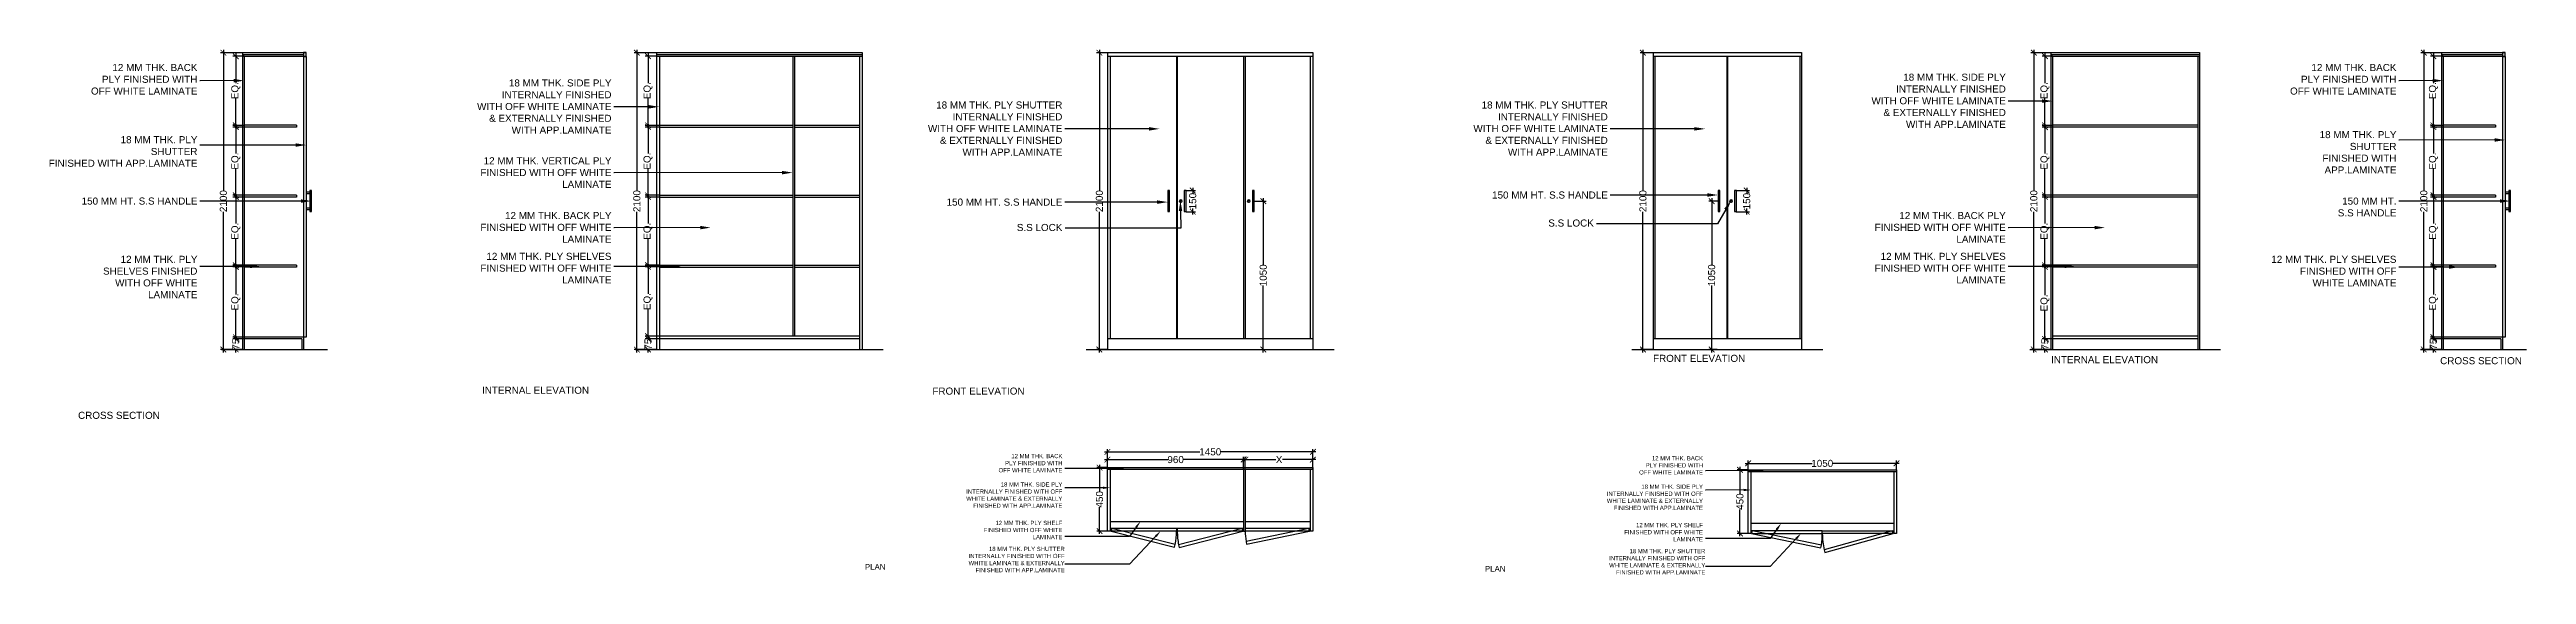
# Model space of a CAD drawing. Header units: millimetres. Extents: x -661525 to 498941, y 282148 to 1359693.
# Drawn here: x -349018 to -331502, y 282148 to 285863 of the extents above; entities that cross this region are included whole.
import ezdxf
from ezdxf import colors
from ezdxf.entities.mleader import LeaderData, LeaderLine
from ezdxf.math import Vec2, Vec3

# ---------------------------------------------------------------- set-up
doc = ezdxf.new("R2010")
doc.units = ezdxf.units.MM
doc.header["$LTSCALE"] = 2.5
doc.header["$PDMODE"] = 35
doc.header["$PDSIZE"] = 15
doc.layers.get('0').update_dxf_attribs({"linetype": 'CONTINUOUS'})
doc.layers.get('DEFPOINTS').update_dxf_attribs({"linetype": 'CONTINUOUS'})
for name, color, linetype, lineweight in [('DIM', 47, 'CONTINUOUS', 18), ('furn', 26, 'CONTINUOUS', 18), ('TEXT', 7, 'CONTINUOUS', 9)]:
    doc.layers.add(name, color=color, linetype=linetype, lineweight=lineweight)
doc.layers.add('DOOR TYPE', color=7, linetype='CONTINUOUS')
doc.layers.add('I-FURN', color=14, linetype='CONTINUOUS')
doc.styles.add('ARIAL', font='arial.ttf')
doc.styles.add('COMPLEX', font='complex.shx', dxfattribs={"width": 0.8})
doc.styles.add('SIMPLEX', font='verdana.ttf', dxfattribs={"height": 200})
doc.styles.get("Standard").update_dxf_attribs({"font": 'txt.shx', "height": 1})
doc.dimstyles.new('TICK100', dxfattribs={"dimtxt": 250, "dimasz": 200, "dimexe": 150, "dimexo": 10, "dimgap": 50, "dimtad": 0, "dimdec": 0, "dimrnd": 5, "dimzin": 1, "dimdsep": 46, "dimtxsty": 'COMPLEX', "dimblk1": 'ARCHTICK', "dimblk2": 'ARCHTICK', "dimsah": 1, "dimcen": 0.09375, "dimdle": 150, "dimclrd": 11, "dimclre": 11, "dimclrt": 7, "dimadec": 0, "dimazin": 0, "dimtfac": 1, "dimtdec": 0, "dimtofl": 0, "dimtmove": 0, "dimatfit": 3, "dimldrblk": 'OPEN90', "dimfxl": 1, "dimtolj": 1, "dimtzin": 1, "dimarcsym": 0})

msp = doc.modelspace()

# ---------------------------------------------------------------- texts
at = {"layer": 'TEXT', "attachment_point": 1, "style": 'SIMPLEX'}
for s, insert, char_height, width in [('\\pxqr,t6;{\\f@Arial Unicode MS|b0|i0|c0|p34;12 MM THK. BACK \\PPLY FINISHED WITH\\POFF WHITE LAMINATE}', (-349219.7, 285760.3), 50, 1247.162), ('\\pxqr,t6;{\\f@Arial Unicode MS|b0|i0|c0|p34;12 MM THK. BACK \\PPLY FINISHED WITH \\POFF WHITE LAMINATE}', (-333668.4, 285760.3), 50, 1247.162), ('\\pxqr,t6;{\\f@Arial Unicode MS|b0|i0|c0|p34;18 MM THK. SIDE PLY\\PINTERNALLY FINISHED WITH OFF WHITE LAMINATE & EXTERNALLY FINISHED WITH APP.LAMINATE}', (-345997, 285651), 50, 952.727), ('\\pxqr,t6;{\\f@Arial Unicode MS|b0|i0|c0|p34;18 MM THK. SIDE PLY\\PINTERNALLY FINISHED WITH OFF WHITE LAMINATE & EXTERNALLY FINISHED WITH APP.LAMINATE}', (-336136.3, 285691.7), 50, 952.727), ('\\pxqr,t6;{\\f@Arial Unicode MS|b0|i0|c0|p34;18 MM THK. PLY SHUTTER\\PINTERNALLY FINISHED WITH OFF WHITE LAMINATE & EXTERNALLY FINISHED WITH APP.LAMINATE}', (-342808.6, 285495), 50, 952.727), ('\\pxqr,t6;{\\f@Arial Unicode MS|b0|i0|c0|p34;18 MM THK. PLY SHUTTER\\PINTERNALLY FINISHED WITH OFF WHITE LAMINATE & EXTERNALLY FINISHED WITH APP.LAMINATE}', (-338951.3, 285495), 50, 952.727), ('\\pxqr,t6;{\\f@Arial Unicode MS|b0|i0|c0|p34;18 MM THK. PLY \\PSHUTTER\\PFINISHED WITH APP.LAMINATE }', (-348993.2, 285249.5), 50, 1020.732), ('\\pxqr,t6;{\\f@Arial Unicode MS|b0|i0|c0|p34;18 MM THK. PLY \\PSHUTTER\\PFINISHED WITH APP.LAMINATE }', (-333362, 285285.4), 50, 940.691), ('\\pxqr,t6;{\\f@Arial Unicode MS|b0|i0|c0|p34;12 MM THK. VERTICAL PLY\\PFINISHED WITH OFF WHITE LAMINATE}', (-345997, 285100.5), 50, 952.727), ('\\pxqr,t6;{\\f@Arial Unicode MS|b0|i0|c0|p34;150 MM HT. S.S HANDLE}', (-338950.9, 284858), 50, 952.727), ('\\pxqr,t6;{\\f@Arial Unicode MS|b0|i0|c0|p34;150 MM HT. S.S HANDLE}', (-349219.7, 284815.3), 50, 1247.162), ('\\pxqr,t6;{\\f@Arial Unicode MS|b0|i0|c0|p34;12 MM THK. BACK PLY\\PFINISHED WITH OFF WHITE LAMINATE}', (-345997, 284712.8), 50, 952.727), ('\\pxqr,t6;{\\f@Arial Unicode MS|b0|i0|c0|p34;150 MM HT. S.S HANDLE}', (-342808.6, 284808), 50, 952.727), ('\\pxqr,t6;{\\f@Arial Unicode MS|b0|i0|c0|p34;S.S LOCK}', (-339050, 284659.9), 50, 952.727), ('\\pxqr,t6;{\\f@Arial Unicode MS|b0|i0|c0|p34;12 MM THK. BACK PLY\\PFINISHED WITH OFF WHITE LAMINATE}', (-336137, 284712.8), 50, 952.727), ('\\pxqr,t6;{\\f@Arial Unicode MS|b0|i0|c0|p34;150 MM HT. \\PS.S HANDLE}', (-333668.4, 284815.3), 50, 1247.162), ('\\pxqr,t6;{\\f@Arial Unicode MS|b0|i0|c0|p34;S.S LOCK}', (-342808.6, 284628.5), 50, 952.727), ('\\pxqr,t6;{\\f@Arial Unicode MS|b0|i0|c0|p34;12 MM THK. PLY \\PSHELVES FINISHED \\PWITH OFF WHITE \\PLAMINATE }', (-349219.7, 284403.1), 50, 1247.162), ('\\pxqr,t6;{\\f@Arial Unicode MS|b0|i0|c0|p34;12 MM THK. PLY SHELVES\\PFINISHED WITH OFF WHITE LAMINATE }', (-345997, 284424.1), 50, 952.727), ('\\pxqr,t6;{\\f@Arial Unicode MS|b0|i0|c0|p34;12 MM THK. PLY SHELVES\\PFINISHED WITH OFF WHITE LAMINATE }', (-336137, 284424.1), 50, 952.727), ('\\pxqr,t6;{\\f@Arial Unicode MS|b0|i0|c0|p34;12 MM THK. PLY SHELVES\\PFINISHED WITH OFF WHITE LAMINATE }', (-333268.6, 284403.1), 50, 847.354), ('\\pxqc,t6;{\\f@Arial Unicode MS|b0|i0|c0|p34;FRONT ELEVATION}', (-337976.4, 283702.5), 50, 1247.162), ('\\pxqc,t6;{\\f@Arial Unicode MS|b0|i0|c0|p34;INTERNAL ELEVATION}', (-335108.9, 283693.2), 50, 1247.162), ('\\pxqc,t6;{\\f@Arial Unicode MS|b0|i0|c0|p34;CROSS SECTION}', (-332447, 283685.8), 50, 1247.162), ('\\pxqr,t6;{\\f@Arial Unicode MS|b0|i0|c0|p34;12 MM THK. BACK \\PPLY FINISHED WITH\\POFF WHITE LAMINATE}', (-343102.7, 283001.2), 30, 1247.162), ('\\pxqr,t6;{\\f@Arial Unicode MS|b0|i0|c0|p34;12 MM THK. BACK \\PPLY FINISHED WITH\\POFF WHITE LAMINATE}', (-338572.5, 282985.7), 30, 1247.162), ('\\pxqr,t6;{\\f@Arial Unicode MS|b0|i0|c0|p34;18 MM THK. SIDE PLY\\PINTERNALLY FINISHED WITH OFF WHITE LAMINATE & EXTERNALLY FINISHED WITH APP.LAMINATE}', (-342572.7, 282800), 30, 716.788), ('\\pxqr,t6;{\\f@Arial Unicode MS|b0|i0|c0|p34;18 MM THK. SIDE PLY\\PINTERNALLY FINISHED WITH OFF WHITE LAMINATE & EXTERNALLY FINISHED WITH APP.LAMINATE}', (-338042.5, 282784.6), 30, 716.788), ('\\pxqr,t6;{\\f@Arial Unicode MS|b0|i0|c0|p34;12 MM THK. PLY SHELF\\PFINISHED WITH OFF WHITE LAMINATE }', (-342572.7, 282528), 30, 716.788), ('\\pxqr,t6;{\\f@Arial Unicode MS|b0|i0|c0|p34;12 MM THK. PLY SHELF\\PFINISHED WITH OFF WHITE LAMINATE }', (-338042.5, 282512.5), 30, 716.788), ('\\pxqr,t6;{\\f@Arial Unicode MS|b0|i0|c0|p34;18 MM THK. PLY SHUTTER\\PINTERNALLY FINISHED WITH OFF WHITE LAMINATE & EXTERNALLY FINISHED WITH APP.LAMINATE}', (-342556, 282344.2), 30, 716.788), ('\\pxqr,t6;{\\f@Arial Unicode MS|b0|i0|c0|p34;18 MM THK. PLY SHUTTER\\PINTERNALLY FINISHED WITH OFF WHITE LAMINATE & EXTERNALLY FINISHED WITH APP.LAMINATE}', (-338025.8, 282328.7), 30, 716.788)]:
    msp.add_mtext(s, dxfattribs=dict(at, insert=insert, char_height=char_height, width=width))
at = {"layer": 'TEXT', "color": 1, "width": 1247.162, "attachment_point": 1, "style": 'SIMPLEX'}
for s, insert, char_height in [('\\pxqc,t6;{\\f@Arial Unicode MS|b0|i0|c0|p34;INTERNAL ELEVATION}', (-346204.8, 283476.8), 50), ('\\pxqc,t6;{\\f@Arial Unicode MS|b0|i0|c0|p34;FRONT ELEVATION}', (-343072.8, 283470.9), 50), ('\\pxqc,t6;{\\f@Arial Unicode MS|b0|i0|c0|p34;CROSS SECTION}', (-349151.2, 283299.5), 50), ('\\pxqc,t6;{\\f@Arial Unicode MS|b0|i0|c0|p34;PLAN}', (-343803, 282222.1), 40), ('\\pxqc,t6;{\\f@Arial Unicode MS|b0|i0|c0|p34;PLAN}', (-339418.5, 282209), 40)]:
    msp.add_mtext(s, dxfattribs=dict(at, insert=insert, char_height=char_height))

# ---------------------------------------------------------------- blocks, each defined once
blk = doc.blocks.new('_ARCHTICK')
at = {"color": 0, "linetype": 'ByBlock', "const_width": 0.15}
blk.add_lwpolyline([(-0.5, -0.5), (0.5, 0.5)], dxfattribs=at)
blk = doc.blocks.new('*D111')
at = {"layer": 'DEFPOINTS', "color": 0, "transparency": 16777216}
for p in [(-347701, 283815), (-347641, 283815), (-347653, 283740)]:
    blk.add_point(p, dxfattribs=at)
at = {"layer": 'DIM', "color": 8, "lineweight": -2, "transparency": 16777216}
for p, q in [((-347641, 283815), (-347721, 283815)), ((-347701, 283835), (-347701, 283814)), ((-347653, 283740), (-347721, 283740)), ((-347701, 283720), (-347701, 283742))]:
    blk.add_line(p, q, dxfattribs=at)
at = {"layer": 'DIM', "color": 8, "lineweight": -2, "transparency": 16777216, "xscale": 40, "yscale": 40, "zscale": 40}
for p, rotation in [((-347701, 283815), 90), ((-347701, 283740), 270)]:
    blk.add_blockref('_ARCHTICK', p, dxfattribs=dict(at, rotation=rotation))
at = {"layer": 'DIM', "color": 1, "transparency": 16777216, "insert": (-347701, 283778), "char_height": 50, "attachment_point": 5, "rotation": 90, "style": 'ARIAL'}
blk.add_mtext('\\A1;75', dxfattribs=at)
blk = doc.blocks.new('*D112')
at = {"layer": 'DEFPOINTS', "color": 0, "transparency": 16777216}
for p in [(-347701, 284324), (-347641, 284324), (-347641, 283827)]:
    blk.add_point(p, dxfattribs=at)
at = {"layer": 'DIM', "color": 8, "lineweight": -2, "transparency": 16777216}
for p, q in [((-347641, 284324), (-347721, 284324)), ((-347701, 284344), (-347701, 284130)), ((-347701, 283807), (-347701, 284021)), ((-347641, 283827), (-347721, 283827))]:
    blk.add_line(p, q, dxfattribs=at)
at = {"layer": 'DIM', "color": 8, "lineweight": -2, "transparency": 16777216, "xscale": 40, "yscale": 40, "zscale": 40}
for p, rotation in [((-347701, 284324), 90), ((-347701, 283827), 270)]:
    blk.add_blockref('_ARCHTICK', p, dxfattribs=dict(at, rotation=rotation))
at = {"layer": 'DIM', "color": 1, "transparency": 16777216, "insert": (-347701, 284076), "char_height": 50, "attachment_point": 5, "rotation": 90, "style": 'ARIAL'}
blk.add_mtext('\\A1;EQ.', dxfattribs=at)
blk = doc.blocks.new('*D113')
at = {"layer": 'DEFPOINTS', "color": 0, "transparency": 16777216}
for p in [(-347701, 284819), (-347641, 284819), (-347641, 284336)]:
    blk.add_point(p, dxfattribs=at)
at = {"layer": 'DIM', "color": 8, "lineweight": -2, "transparency": 16777216}
for p, q in [((-347641, 284819), (-347721, 284819)), ((-347701, 284839), (-347701, 284632)), ((-347701, 284316), (-347701, 284523)), ((-347641, 284336), (-347721, 284336))]:
    blk.add_line(p, q, dxfattribs=at)
at = {"layer": 'DIM', "color": 8, "lineweight": -2, "transparency": 16777216, "xscale": 40, "yscale": 40, "zscale": 40}
for p, rotation in [((-347701, 284819), 90), ((-347701, 284336), 270)]:
    blk.add_blockref('_ARCHTICK', p, dxfattribs=dict(at, rotation=rotation))
at = {"layer": 'DIM', "color": 1, "transparency": 16777216, "insert": (-347701, 284577), "char_height": 50, "attachment_point": 5, "rotation": 90, "style": 'ARIAL'}
blk.add_mtext('\\A1;EQ.', dxfattribs=at)
blk = doc.blocks.new('*D114')
at = {"layer": 'DEFPOINTS', "color": 0, "transparency": 16777216}
for p in [(-347701, 285314), (-347641, 285314), (-347641, 284831)]:
    blk.add_point(p, dxfattribs=at)
at = {"layer": 'DIM', "color": 8, "lineweight": -2, "transparency": 16777216}
for p, q in [((-347641, 285314), (-347721, 285314)), ((-347701, 285334), (-347701, 285127)), ((-347701, 284811), (-347701, 285018)), ((-347641, 284831), (-347721, 284831))]:
    blk.add_line(p, q, dxfattribs=at)
at = {"layer": 'DIM', "color": 8, "lineweight": -2, "transparency": 16777216, "xscale": 40, "yscale": 40, "zscale": 40}
for p, rotation in [((-347701, 285314), 90), ((-347701, 284831), 270)]:
    blk.add_blockref('_ARCHTICK', p, dxfattribs=dict(at, rotation=rotation))
at = {"layer": 'DIM', "color": 1, "transparency": 16777216, "insert": (-347701, 285073), "char_height": 50, "attachment_point": 5, "rotation": 90, "style": 'ARIAL'}
blk.add_mtext('\\A1;EQ.', dxfattribs=at)
blk = doc.blocks.new('*D115')
at = {"layer": 'DEFPOINTS', "color": 0, "transparency": 16777216}
for p in [(-347701, 285815), (-347641, 285815), (-347641, 285326)]:
    blk.add_point(p, dxfattribs=at)
at = {"layer": 'DIM', "color": 8, "lineweight": -2, "transparency": 16777216}
for p, q in [((-347641, 285815), (-347721, 285815)), ((-347701, 285835), (-347701, 285625)), ((-347701, 285306), (-347701, 285516)), ((-347641, 285326), (-347721, 285326))]:
    blk.add_line(p, q, dxfattribs=at)
at = {"layer": 'DIM', "color": 8, "lineweight": -2, "transparency": 16777216, "xscale": 40, "yscale": 40, "zscale": 40}
for p, rotation in [((-347701, 285815), 90), ((-347701, 285326), 270)]:
    blk.add_blockref('_ARCHTICK', p, dxfattribs=dict(at, rotation=rotation))
at = {"layer": 'DIM', "color": 1, "transparency": 16777216, "insert": (-347701, 285571), "char_height": 50, "attachment_point": 5, "rotation": 90, "style": 'ARIAL'}
blk.add_mtext('\\A1;EQ.', dxfattribs=at)
blk = doc.blocks.new('*D116')
at = {"layer": 'DEFPOINTS', "color": 0, "transparency": 16777216}
for p in [(-347653, 285840), (-347789, 283740), (-347653, 283740)]:
    blk.add_point(p, dxfattribs=at)
at = {"layer": 'DIM', "color": 8, "lineweight": -2, "transparency": 16777216}
for p, q in [((-347653, 285840), (-347809, 285840)), ((-347789, 285860), (-347789, 284865)), ((-347789, 283720), (-347789, 284715)), ((-347653, 283740), (-347809, 283740))]:
    blk.add_line(p, q, dxfattribs=at)
at = {"layer": 'DIM', "color": 8, "lineweight": -2, "transparency": 16777216, "xscale": 40, "yscale": 40, "zscale": 40}
for p, rotation in [((-347789, 285840), 90), ((-347789, 283740), 270)]:
    blk.add_blockref('_ARCHTICK', p, dxfattribs=dict(at, rotation=rotation))
at = {"layer": 'DIM', "color": 1, "transparency": 16777216, "insert": (-347789, 284790), "char_height": 50, "attachment_point": 5, "rotation": 90, "style": 'ARIAL'}
blk.add_mtext('\\A1;2100', dxfattribs=at)
blk = doc.blocks.new('*D117')
at = {"layer": 'DEFPOINTS', "color": 0, "transparency": 16777216}
for p in [(-344786, 283815), (-344706, 283815), (-344725, 283740)]:
    blk.add_point(p, dxfattribs=at)
at = {"layer": 'DIM', "color": 8, "lineweight": -2, "transparency": 16777216}
for p, q in [((-344706, 283815), (-344806, 283815)), ((-344786, 283835), (-344786, 283814)), ((-344725, 283740), (-344806, 283740)), ((-344786, 283720), (-344786, 283742))]:
    blk.add_line(p, q, dxfattribs=at)
at = {"layer": 'DIM', "color": 8, "lineweight": -2, "transparency": 16777216, "xscale": 40, "yscale": 40, "zscale": 40}
for p, rotation in [((-344786, 283815), 90), ((-344786, 283740), 270)]:
    blk.add_blockref('_ARCHTICK', p, dxfattribs=dict(at, rotation=rotation))
at = {"layer": 'DIM', "color": 1, "transparency": 16777216, "insert": (-344786, 283778), "char_height": 50, "attachment_point": 5, "rotation": 90, "style": 'ARIAL'}
blk.add_mtext('\\A1;75', dxfattribs=at)
blk = doc.blocks.new('*D118')
at = {"layer": 'DEFPOINTS', "color": 0, "transparency": 16777216}
for p in [(-344786, 284324), (-344706, 284324), (-344706, 283834)]:
    blk.add_point(p, dxfattribs=at)
at = {"layer": 'DIM', "color": 8, "lineweight": -2, "transparency": 16777216}
for p, q in [((-344706, 284324), (-344806, 284324)), ((-344786, 284344), (-344786, 284133)), ((-344786, 283814), (-344786, 284025)), ((-344706, 283834), (-344806, 283834))]:
    blk.add_line(p, q, dxfattribs=at)
at = {"layer": 'DIM', "color": 8, "lineweight": -2, "transparency": 16777216, "xscale": 40, "yscale": 40, "zscale": 40}
for p, rotation in [((-344786, 284324), 90), ((-344786, 283834), 270)]:
    blk.add_blockref('_ARCHTICK', p, dxfattribs=dict(at, rotation=rotation))
at = {"layer": 'DIM', "color": 1, "transparency": 16777216, "insert": (-344786, 284079), "char_height": 50, "attachment_point": 5, "rotation": 90, "style": 'ARIAL'}
blk.add_mtext('\\A1;EQ.', dxfattribs=at)
blk = doc.blocks.new('*D119')
at = {"layer": 'DEFPOINTS', "color": 0, "transparency": 16777216}
for p in [(-344786, 284819), (-344706, 284819), (-344706, 284336)]:
    blk.add_point(p, dxfattribs=at)
at = {"layer": 'DIM', "color": 8, "lineweight": -2, "transparency": 16777216}
for p, q in [((-344706, 284819), (-344806, 284819)), ((-344786, 284839), (-344786, 284632)), ((-344786, 284316), (-344786, 284523)), ((-344706, 284336), (-344806, 284336))]:
    blk.add_line(p, q, dxfattribs=at)
at = {"layer": 'DIM', "color": 8, "lineweight": -2, "transparency": 16777216, "xscale": 40, "yscale": 40, "zscale": 40}
for p, rotation in [((-344786, 284819), 90), ((-344786, 284336), 270)]:
    blk.add_blockref('_ARCHTICK', p, dxfattribs=dict(at, rotation=rotation))
at = {"layer": 'DIM', "color": 1, "transparency": 16777216, "insert": (-344786, 284577), "char_height": 50, "attachment_point": 5, "rotation": 90, "style": 'ARIAL'}
blk.add_mtext('\\A1;EQ.', dxfattribs=at)
blk = doc.blocks.new('*D120')
at = {"layer": 'DEFPOINTS', "color": 0, "transparency": 16777216}
for p in [(-344786, 285314), (-344706, 285314), (-344706, 284831)]:
    blk.add_point(p, dxfattribs=at)
at = {"layer": 'DIM', "color": 8, "lineweight": -2, "transparency": 16777216}
for p, q in [((-344706, 285314), (-344806, 285314)), ((-344786, 285334), (-344786, 285127)), ((-344786, 284811), (-344786, 285018)), ((-344706, 284831), (-344806, 284831))]:
    blk.add_line(p, q, dxfattribs=at)
at = {"layer": 'DIM', "color": 8, "lineweight": -2, "transparency": 16777216, "xscale": 40, "yscale": 40, "zscale": 40}
for p, rotation in [((-344786, 285314), 90), ((-344786, 284831), 270)]:
    blk.add_blockref('_ARCHTICK', p, dxfattribs=dict(at, rotation=rotation))
at = {"layer": 'DIM', "color": 1, "transparency": 16777216, "insert": (-344786, 285073), "char_height": 50, "attachment_point": 5, "rotation": 90, "style": 'ARIAL'}
blk.add_mtext('\\A1;EQ.', dxfattribs=at)
blk = doc.blocks.new('*D121')
at = {"layer": 'DEFPOINTS', "color": 0, "transparency": 16777216}
for p in [(-344786, 285815), (-344725, 285815), (-344706, 285326)]:
    blk.add_point(p, dxfattribs=at)
at = {"layer": 'DIM', "color": 8, "lineweight": -2, "transparency": 16777216}
for p, q in [((-344725, 285815), (-344806, 285815)), ((-344786, 285835), (-344786, 285625)), ((-344786, 285306), (-344786, 285516)), ((-344706, 285326), (-344806, 285326))]:
    blk.add_line(p, q, dxfattribs=at)
at = {"layer": 'DIM', "color": 8, "lineweight": -2, "transparency": 16777216, "xscale": 40, "yscale": 40, "zscale": 40}
for p, rotation in [((-344786, 285815), 90), ((-344786, 285326), 270)]:
    blk.add_blockref('_ARCHTICK', p, dxfattribs=dict(at, rotation=rotation))
at = {"layer": 'DIM', "color": 1, "transparency": 16777216, "insert": (-344786, 285571), "char_height": 50, "attachment_point": 5, "rotation": 90, "style": 'ARIAL'}
blk.add_mtext('\\A1;EQ.', dxfattribs=at)
blk = doc.blocks.new('*D122')
at = {"layer": 'DEFPOINTS', "color": 0, "transparency": 16777216}
for p in [(-344865, 285840), (-344725, 285840), (-344725, 283740)]:
    blk.add_point(p, dxfattribs=at)
at = {"layer": 'DIM', "color": 8, "lineweight": -2, "transparency": 16777216}
for p, q in [((-344725, 285840), (-344885, 285840)), ((-344865, 285860), (-344865, 284865)), ((-344865, 283720), (-344865, 284715)), ((-344725, 283740), (-344885, 283740))]:
    blk.add_line(p, q, dxfattribs=at)
at = {"layer": 'DIM', "color": 8, "lineweight": -2, "transparency": 16777216, "xscale": 40, "yscale": 40, "zscale": 40}
for p, rotation in [((-344865, 285840), 90), ((-344865, 283740), 270)]:
    blk.add_blockref('_ARCHTICK', p, dxfattribs=dict(at, rotation=rotation))
at = {"layer": 'DIM', "color": 1, "transparency": 16777216, "insert": (-344865, 284790), "char_height": 50, "attachment_point": 5, "rotation": 90, "style": 'ARIAL'}
blk.add_mtext('\\A1;2100', dxfattribs=at)
blk = doc.blocks.new('*D123')
at = {"layer": 'DEFPOINTS', "color": 0, "transparency": 16777216}
for p in [(-341594, 285840), (-341537, 285840), (-341537, 283740)]:
    blk.add_point(p, dxfattribs=at)
at = {"layer": 'DIM', "color": 8, "lineweight": -2, "transparency": 16777216}
for p, q in [((-341537, 285840), (-341614, 285840)), ((-341594, 285860), (-341594, 284865)), ((-341594, 283720), (-341594, 284715)), ((-341537, 283740), (-341614, 283740))]:
    blk.add_line(p, q, dxfattribs=at)
at = {"layer": 'DIM', "color": 8, "lineweight": -2, "transparency": 16777216, "xscale": 40, "yscale": 40, "zscale": 40}
for p, rotation in [((-341594, 285840), 90), ((-341594, 283740), 270)]:
    blk.add_blockref('_ARCHTICK', p, dxfattribs=dict(at, rotation=rotation))
at = {"layer": 'DIM', "color": 1, "transparency": 16777216, "insert": (-341594, 284790), "char_height": 50, "attachment_point": 5, "rotation": 90, "style": 'ARIAL'}
blk.add_mtext('\\A1;2100', dxfattribs=at)
blk = doc.blocks.new('*D124')
at = {"layer": 'DEFPOINTS', "color": 0, "transparency": 16777216}
for p in [(-340981, 284865), (-340934, 284865), (-340981, 284715)]:
    blk.add_point(p, dxfattribs=at)
at = {"layer": 'DIM', "color": 8, "lineweight": -2, "transparency": 16777216}
for p, q in [((-340981, 284865), (-340914, 284865)), ((-340934, 284885), (-340934, 284843)), ((-340981, 284715), (-340914, 284715)), ((-340934, 284695), (-340934, 284738))]:
    blk.add_line(p, q, dxfattribs=at)
at = {"layer": 'DIM', "color": 8, "lineweight": -2, "transparency": 16777216, "xscale": 40, "yscale": 40, "zscale": 40}
for p, rotation in [((-340934, 284865), 90), ((-340934, 284715), 270)]:
    blk.add_blockref('_ARCHTICK', p, dxfattribs=dict(at, rotation=rotation))
at = {"layer": 'DIM', "color": 1, "transparency": 16777216, "insert": (-340934, 284790), "char_height": 50, "attachment_point": 5, "rotation": 90, "style": 'ARIAL'}
blk.add_mtext('\\A1;150', dxfattribs=at)
blk = doc.blocks.new('*D125')
at = {"layer": 'DEFPOINTS', "color": 0, "transparency": 16777216}
for p in [(-341537, 282905), (-340574, 282961), (-340574, 282893)]:
    blk.add_point(p, dxfattribs=at)
at = {"layer": 'DIM', "color": 8, "lineweight": -2, "transparency": 16777216}
for p, q in [((-341557, 282961), (-341111, 282961)), ((-341537, 282905), (-341537, 282981)), ((-340554, 282961), (-341000, 282961)), ((-340574, 282893), (-340574, 282981))]:
    blk.add_line(p, q, dxfattribs=at)
at = {"layer": 'DIM', "color": 8, "lineweight": -2, "transparency": 16777216, "xscale": 40, "yscale": 40, "zscale": 40, "rotation": 180}
blk.add_blockref('_ARCHTICK', (-341537, 282961), dxfattribs=at)
at = {"layer": 'DIM', "color": 8, "lineweight": -2, "transparency": 16777216, "xscale": 40, "yscale": 40, "zscale": 40}
blk.add_blockref('_ARCHTICK', (-340574, 282961), dxfattribs=at)
at = {"layer": 'DIM', "color": 1, "transparency": 16777216, "insert": (-341055, 282961), "char_height": 50, "attachment_point": 5, "style": 'ARIAL'}
blk.add_mtext('\\A1;960', dxfattribs=at)
blk = doc.blocks.new('*D126')
at = {"layer": 'DEFPOINTS', "color": 0, "transparency": 16777216}
for p in [(-340562, 282893), (-340084, 282961), (-340084, 282893)]:
    blk.add_point(p, dxfattribs=at)
at = {"layer": 'DIM', "color": 8, "lineweight": -2, "transparency": 16777216}
for p, q in [((-340582, 282961), (-340346, 282961)), ((-340562, 282893), (-340562, 282981)), ((-340064, 282961), (-340300, 282961)), ((-340084, 282893), (-340084, 282981))]:
    blk.add_line(p, q, dxfattribs=at)
at = {"layer": 'DIM', "color": 8, "lineweight": -2, "transparency": 16777216, "xscale": 40, "yscale": 40, "zscale": 40, "rotation": 180}
blk.add_blockref('_ARCHTICK', (-340562, 282961), dxfattribs=at)
at = {"layer": 'DIM', "color": 8, "lineweight": -2, "transparency": 16777216, "xscale": 40, "yscale": 40, "zscale": 40}
blk.add_blockref('_ARCHTICK', (-340084, 282961), dxfattribs=at)
at = {"layer": 'DIM', "color": 1, "transparency": 16777216, "insert": (-340323, 282961), "char_height": 50, "attachment_point": 5, "style": 'ARIAL'}
blk.add_mtext('\\A1;X', dxfattribs=at)
blk = doc.blocks.new('*D127')
at = {"layer": 'DEFPOINTS', "color": 0, "transparency": 16777216}
for p in [(-341537, 282905), (-340084, 283016), (-340084, 282905)]:
    blk.add_point(p, dxfattribs=at)
at = {"layer": 'DIM', "color": 8, "lineweight": -2, "transparency": 16777216}
for p, q in [((-341557, 283016), (-340883, 283016)), ((-341537, 282905), (-341537, 283036)), ((-340064, 283016), (-340738, 283016)), ((-340084, 282905), (-340084, 283036))]:
    blk.add_line(p, q, dxfattribs=at)
at = {"layer": 'DIM', "color": 8, "lineweight": -2, "transparency": 16777216, "xscale": 40, "yscale": 40, "zscale": 40, "rotation": 180}
blk.add_blockref('_ARCHTICK', (-341537, 283016), dxfattribs=at)
at = {"layer": 'DIM', "color": 8, "lineweight": -2, "transparency": 16777216, "xscale": 40, "yscale": 40, "zscale": 40}
blk.add_blockref('_ARCHTICK', (-340084, 283016), dxfattribs=at)
at = {"layer": 'DIM', "color": 1, "transparency": 16777216, "insert": (-340810, 283016), "char_height": 50, "attachment_point": 5, "style": 'ARIAL'}
blk.add_mtext('\\A1;1450', dxfattribs=at)
blk = doc.blocks.new('*D128')
at = {"layer": 'DEFPOINTS', "color": 0, "transparency": 16777216}
for p in [(-341537, 282905), (-341593, 282455), (-341537, 282455)]:
    blk.add_point(p, dxfattribs=at)
at = {"layer": 'DIM', "color": 8, "lineweight": -2, "transparency": 16777216}
for p, q in [((-341537, 282905), (-341613, 282905)), ((-341593, 282925), (-341593, 282736)), ((-341593, 282435), (-341593, 282624)), ((-341537, 282455), (-341613, 282455))]:
    blk.add_line(p, q, dxfattribs=at)
at = {"layer": 'DIM', "color": 8, "lineweight": -2, "transparency": 16777216, "xscale": 40, "yscale": 40, "zscale": 40}
for p, rotation in [((-341593, 282905), 90), ((-341593, 282455), 270)]:
    blk.add_blockref('_ARCHTICK', p, dxfattribs=dict(at, rotation=rotation))
at = {"layer": 'DIM', "color": 1, "transparency": 16777216, "insert": (-341593, 282680), "char_height": 50, "attachment_point": 5, "rotation": 90, "style": 'ARIAL'}
blk.add_mtext('\\A1;450', dxfattribs=at)
blk = doc.blocks.new('*D146')
at = {"layer": 'DEFPOINTS', "color": 0, "transparency": 16777216}
for p in [(-340500, 284790), (-340500, 283740), (-340435, 283740)]:
    blk.add_point(p, dxfattribs=at)
at = {"layer": 'DIM', "color": 8, "lineweight": -2, "transparency": 16777216}
for p, q in [((-340500, 284790), (-340415, 284790)), ((-340435, 284810), (-340435, 284338)), ((-340435, 283720), (-340435, 284193)), ((-340500, 283740), (-340415, 283740))]:
    blk.add_line(p, q, dxfattribs=at)
at = {"layer": 'DIM', "color": 8, "lineweight": -2, "transparency": 16777216, "xscale": 40, "yscale": 40, "zscale": 40}
for p, rotation in [((-340435, 284790), 90), ((-340435, 283740), 270)]:
    blk.add_blockref('_ARCHTICK', p, dxfattribs=dict(at, rotation=rotation))
at = {"layer": 'DIM', "color": 1, "transparency": 16777216, "insert": (-340435, 284265), "char_height": 50, "attachment_point": 5, "rotation": 90, "style": 'ARIAL'}
blk.add_mtext('\\A1;1050', dxfattribs=at)
blk = doc.blocks.new('*D129')
at = {"layer": 'DEFPOINTS', "color": 0, "transparency": 16777216}
for p in [(-337064, 282889), (-337006, 282889), (-337006, 282439)]:
    blk.add_point(p, dxfattribs=at)
at = {"layer": 'DIM', "color": 8, "lineweight": -2, "transparency": 16777216}
for p, q in [((-337064, 282909), (-337064, 282720)), ((-337006, 282889), (-337084, 282889)), ((-337064, 282419), (-337064, 282608)), ((-337006, 282439), (-337084, 282439))]:
    blk.add_line(p, q, dxfattribs=at)
at = {"layer": 'DIM', "color": 8, "lineweight": -2, "transparency": 16777216, "xscale": 40, "yscale": 40, "zscale": 40}
for p, rotation in [((-337064, 282889), 90), ((-337064, 282439), 270)]:
    blk.add_blockref('_ARCHTICK', p, dxfattribs=dict(at, rotation=rotation))
at = {"layer": 'DIM', "color": 1, "transparency": 16777216, "insert": (-337064, 282664), "char_height": 50, "attachment_point": 5, "rotation": 90, "style": 'ARIAL'}
blk.add_mtext('\\A1;450', dxfattribs=at)
blk = doc.blocks.new('*D130')
at = {"layer": 'DEFPOINTS', "color": 0, "transparency": 16777216}
for p in [(-335957, 282934), (-337006, 282889), (-335957, 282889)]:
    blk.add_point(p, dxfattribs=at)
at = {"layer": 'DIM', "color": 8, "lineweight": -2, "transparency": 16777216}
for p, q in [((-337026, 282934), (-336554, 282934)), ((-337006, 282889), (-337006, 282954)), ((-335937, 282934), (-336409, 282934)), ((-335957, 282889), (-335957, 282954))]:
    blk.add_line(p, q, dxfattribs=at)
at = {"layer": 'DIM', "color": 8, "lineweight": -2, "transparency": 16777216, "xscale": 40, "yscale": 40, "zscale": 40, "rotation": 180}
blk.add_blockref('_ARCHTICK', (-337006, 282934), dxfattribs=at)
at = {"layer": 'DIM', "color": 8, "lineweight": -2, "transparency": 16777216, "xscale": 40, "yscale": 40, "zscale": 40}
blk.add_blockref('_ARCHTICK', (-335957, 282934), dxfattribs=at)
at = {"layer": 'DIM', "color": 1, "transparency": 16777216, "insert": (-336482, 282934), "char_height": 50, "attachment_point": 5, "style": 'ARIAL'}
blk.add_mtext('\\A1;1050', dxfattribs=at)
blk = doc.blocks.new('*D131')
at = {"layer": 'DEFPOINTS', "color": 0, "transparency": 16777216}
for p in [(-337679, 285840), (-337750, 283740), (-337679, 283740)]:
    blk.add_point(p, dxfattribs=at)
at = {"layer": 'DIM', "color": 8, "lineweight": -2, "transparency": 16777216}
for p, q in [((-337679, 285840), (-337770, 285840)), ((-337750, 285860), (-337750, 284865)), ((-337750, 283720), (-337750, 284715)), ((-337679, 283740), (-337770, 283740))]:
    blk.add_line(p, q, dxfattribs=at)
at = {"layer": 'DIM', "color": 8, "lineweight": -2, "transparency": 16777216, "xscale": 40, "yscale": 40, "zscale": 40}
for p, rotation in [((-337750, 285840), 90), ((-337750, 283740), 270)]:
    blk.add_blockref('_ARCHTICK', p, dxfattribs=dict(at, rotation=rotation))
at = {"layer": 'DIM', "color": 1, "transparency": 16777216, "insert": (-337750, 284790), "char_height": 50, "attachment_point": 5, "rotation": 90, "style": 'ARIAL'}
blk.add_mtext('\\A1;2100', dxfattribs=at)
blk = doc.blocks.new('*D132')
at = {"layer": 'DEFPOINTS', "color": 0, "transparency": 16777216}
for p in [(-337264, 284790), (-337219, 284790), (-337225, 283740)]:
    blk.add_point(p, dxfattribs=at)
at = {"layer": 'DIM', "color": 8, "lineweight": -2, "transparency": 16777216}
for p, q in [((-337219, 284790), (-337284, 284790)), ((-337264, 284810), (-337264, 284338)), ((-337264, 283720), (-337264, 284193)), ((-337225, 283740), (-337284, 283740))]:
    blk.add_line(p, q, dxfattribs=at)
at = {"layer": 'DIM', "color": 8, "lineweight": -2, "transparency": 16777216, "xscale": 40, "yscale": 40, "zscale": 40}
for p, rotation in [((-337264, 284790), 90), ((-337264, 283740), 270)]:
    blk.add_blockref('_ARCHTICK', p, dxfattribs=dict(at, rotation=rotation))
at = {"layer": 'DIM', "color": 1, "transparency": 16777216, "insert": (-337264, 284265), "char_height": 50, "attachment_point": 5, "rotation": 90, "style": 'ARIAL'}
blk.add_mtext('\\A1;1050', dxfattribs=at)
blk = doc.blocks.new('*D133')
at = {"layer": 'DEFPOINTS', "color": 0, "transparency": 16777216}
for p in [(-337090, 284865), (-337016, 284865), (-337090, 284715)]:
    blk.add_point(p, dxfattribs=at)
at = {"layer": 'DIM', "color": 8, "lineweight": -2, "transparency": 16777216}
for p, q in [((-337090, 284865), (-336996, 284865)), ((-337016, 284885), (-337016, 284843)), ((-337090, 284715), (-336996, 284715)), ((-337016, 284695), (-337016, 284738))]:
    blk.add_line(p, q, dxfattribs=at)
at = {"layer": 'DIM', "color": 8, "lineweight": -2, "transparency": 16777216, "xscale": 40, "yscale": 40, "zscale": 40}
for p, rotation in [((-337016, 284865), 90), ((-337016, 284715), 270)]:
    blk.add_blockref('_ARCHTICK', p, dxfattribs=dict(at, rotation=rotation))
at = {"layer": 'DIM', "color": 1, "transparency": 16777216, "insert": (-337016, 284790), "char_height": 50, "attachment_point": 5, "rotation": 90, "style": 'ARIAL'}
blk.add_mtext('\\A1;150', dxfattribs=at)
blk = doc.blocks.new('*D134')
at = {"layer": 'DEFPOINTS', "color": 0, "transparency": 16777216}
for p in [(-334986, 285840), (-334865, 285840), (-334865, 283740)]:
    blk.add_point(p, dxfattribs=at)
at = {"layer": 'DIM', "color": 8, "lineweight": -2, "transparency": 16777216}
for p, q in [((-334865, 285840), (-335006, 285840)), ((-334986, 285860), (-334986, 284865)), ((-334986, 283720), (-334986, 284715)), ((-334865, 283740), (-335006, 283740))]:
    blk.add_line(p, q, dxfattribs=at)
at = {"layer": 'DIM', "color": 8, "lineweight": -2, "transparency": 16777216, "xscale": 40, "yscale": 40, "zscale": 40}
for p, rotation in [((-334986, 285840), 90), ((-334986, 283740), 270)]:
    blk.add_blockref('_ARCHTICK', p, dxfattribs=dict(at, rotation=rotation))
at = {"layer": 'DIM', "color": 1, "transparency": 16777216, "insert": (-334986, 284790), "char_height": 50, "attachment_point": 5, "rotation": 90, "style": 'ARIAL'}
blk.add_mtext('\\A1;2100', dxfattribs=at)
blk = doc.blocks.new('*D135')
at = {"layer": 'DEFPOINTS', "color": 0, "transparency": 16777216}
for p in [(-334907, 283815), (-334853, 283815), (-334865, 283740)]:
    blk.add_point(p, dxfattribs=at)
at = {"layer": 'DIM', "color": 8, "lineweight": -2, "transparency": 16777216}
for p, q in [((-334853, 283815), (-334927, 283815)), ((-334907, 283835), (-334907, 283814)), ((-334865, 283740), (-334927, 283740)), ((-334907, 283720), (-334907, 283742))]:
    blk.add_line(p, q, dxfattribs=at)
at = {"layer": 'DIM', "color": 8, "lineweight": -2, "transparency": 16777216, "xscale": 40, "yscale": 40, "zscale": 40}
for p, rotation in [((-334907, 283815), 90), ((-334907, 283740), 270)]:
    blk.add_blockref('_ARCHTICK', p, dxfattribs=dict(at, rotation=rotation))
at = {"layer": 'DIM', "color": 1, "transparency": 16777216, "insert": (-334907, 283778), "char_height": 50, "attachment_point": 5, "rotation": 90, "style": 'ARIAL'}
blk.add_mtext('\\A1;75', dxfattribs=at)
blk = doc.blocks.new('*D136')
at = {"layer": 'DEFPOINTS', "color": 0, "transparency": 16777216}
for p in [(-334907, 284324), (-334853, 284324), (-334853, 283815)]:
    blk.add_point(p, dxfattribs=at)
at = {"layer": 'DIM', "color": 8, "lineweight": -2, "transparency": 16777216}
for p, q in [((-334853, 284324), (-334927, 284324)), ((-334907, 284344), (-334907, 284124)), ((-334907, 283795), (-334907, 284015)), ((-334853, 283815), (-334927, 283815))]:
    blk.add_line(p, q, dxfattribs=at)
at = {"layer": 'DIM', "color": 8, "lineweight": -2, "transparency": 16777216, "xscale": 40, "yscale": 40, "zscale": 40}
for p, rotation in [((-334907, 284324), 90), ((-334907, 283815), 270)]:
    blk.add_blockref('_ARCHTICK', p, dxfattribs=dict(at, rotation=rotation))
at = {"layer": 'DIM', "color": 1, "transparency": 16777216, "insert": (-334907, 284070), "char_height": 50, "attachment_point": 5, "rotation": 90, "style": 'ARIAL'}
blk.add_mtext('\\A1;EQ.', dxfattribs=at)
blk = doc.blocks.new('*D137')
at = {"layer": 'DEFPOINTS', "color": 0, "transparency": 16777216}
for p in [(-334907, 284819), (-334853, 284819), (-334853, 284336)]:
    blk.add_point(p, dxfattribs=at)
at = {"layer": 'DIM', "color": 8, "lineweight": -2, "transparency": 16777216}
for p, q in [((-334853, 284819), (-334927, 284819)), ((-334907, 284839), (-334907, 284632)), ((-334907, 284316), (-334907, 284523)), ((-334853, 284336), (-334927, 284336))]:
    blk.add_line(p, q, dxfattribs=at)
at = {"layer": 'DIM', "color": 8, "lineweight": -2, "transparency": 16777216, "xscale": 40, "yscale": 40, "zscale": 40}
for p, rotation in [((-334907, 284819), 90), ((-334907, 284336), 270)]:
    blk.add_blockref('_ARCHTICK', p, dxfattribs=dict(at, rotation=rotation))
at = {"layer": 'DIM', "color": 1, "transparency": 16777216, "insert": (-334907, 284577), "char_height": 50, "attachment_point": 5, "rotation": 90, "style": 'ARIAL'}
blk.add_mtext('\\A1;EQ.', dxfattribs=at)
blk = doc.blocks.new('*D138')
at = {"layer": 'DEFPOINTS', "color": 0, "transparency": 16777216}
for p in [(-334907, 285314), (-334853, 285314), (-334853, 284831)]:
    blk.add_point(p, dxfattribs=at)
at = {"layer": 'DIM', "color": 8, "lineweight": -2, "transparency": 16777216}
for p, q in [((-334853, 285314), (-334927, 285314)), ((-334907, 285334), (-334907, 285127)), ((-334907, 284811), (-334907, 285018)), ((-334853, 284831), (-334927, 284831))]:
    blk.add_line(p, q, dxfattribs=at)
at = {"layer": 'DIM', "color": 8, "lineweight": -2, "transparency": 16777216, "xscale": 40, "yscale": 40, "zscale": 40}
for p, rotation in [((-334907, 285314), 90), ((-334907, 284831), 270)]:
    blk.add_blockref('_ARCHTICK', p, dxfattribs=dict(at, rotation=rotation))
at = {"layer": 'DIM', "color": 1, "transparency": 16777216, "insert": (-334907, 285073), "char_height": 50, "attachment_point": 5, "rotation": 90, "style": 'ARIAL'}
blk.add_mtext('\\A1;EQ.', dxfattribs=at)
blk = doc.blocks.new('*D139')
at = {"layer": 'DEFPOINTS', "color": 0, "transparency": 16777216}
for p in [(-334907, 285815), (-334853, 285815), (-334853, 285326)]:
    blk.add_point(p, dxfattribs=at)
at = {"layer": 'DIM', "color": 8, "lineweight": -2, "transparency": 16777216}
for p, q in [((-334853, 285815), (-334927, 285815)), ((-334907, 285835), (-334907, 285625)), ((-334907, 285306), (-334907, 285516)), ((-334853, 285326), (-334927, 285326))]:
    blk.add_line(p, q, dxfattribs=at)
at = {"layer": 'DIM', "color": 8, "lineweight": -2, "transparency": 16777216, "xscale": 40, "yscale": 40, "zscale": 40}
for p, rotation in [((-334907, 285815), 90), ((-334907, 285326), 270)]:
    blk.add_blockref('_ARCHTICK', p, dxfattribs=dict(at, rotation=rotation))
at = {"layer": 'DIM', "color": 1, "transparency": 16777216, "insert": (-334907, 285571), "char_height": 50, "attachment_point": 5, "rotation": 90, "style": 'ARIAL'}
blk.add_mtext('\\A1;EQ.', dxfattribs=at)
blk = doc.blocks.new('*D140')
at = {"layer": 'DEFPOINTS', "color": 0, "transparency": 16777216}
for p in [(-332160, 283815), (-332090, 283815), (-332102, 283740)]:
    blk.add_point(p, dxfattribs=at)
at = {"layer": 'DIM', "color": 8, "lineweight": -2, "transparency": 16777216}
for p, q in [((-332090, 283815), (-332180, 283815)), ((-332160, 283835), (-332160, 283814)), ((-332102, 283740), (-332180, 283740)), ((-332160, 283720), (-332160, 283742))]:
    blk.add_line(p, q, dxfattribs=at)
at = {"layer": 'DIM', "color": 8, "lineweight": -2, "transparency": 16777216, "xscale": 40, "yscale": 40, "zscale": 40}
for p, rotation in [((-332160, 283815), 90), ((-332160, 283740), 270)]:
    blk.add_blockref('_ARCHTICK', p, dxfattribs=dict(at, rotation=rotation))
at = {"layer": 'DIM', "color": 1, "transparency": 16777216, "insert": (-332160, 283778), "char_height": 50, "attachment_point": 5, "rotation": 90, "style": 'ARIAL'}
blk.add_mtext('\\A1;75', dxfattribs=at)
blk = doc.blocks.new('*D141')
at = {"layer": 'DEFPOINTS', "color": 0, "transparency": 16777216}
for p in [(-332160, 284324), (-332090, 284324), (-332090, 283827)]:
    blk.add_point(p, dxfattribs=at)
at = {"layer": 'DIM', "color": 8, "lineweight": -2, "transparency": 16777216}
for p, q in [((-332090, 284324), (-332180, 284324)), ((-332160, 284344), (-332160, 284130)), ((-332160, 283807), (-332160, 284021)), ((-332090, 283827), (-332180, 283827))]:
    blk.add_line(p, q, dxfattribs=at)
at = {"layer": 'DIM', "color": 8, "lineweight": -2, "transparency": 16777216, "xscale": 40, "yscale": 40, "zscale": 40}
for p, rotation in [((-332160, 284324), 90), ((-332160, 283827), 270)]:
    blk.add_blockref('_ARCHTICK', p, dxfattribs=dict(at, rotation=rotation))
at = {"layer": 'DIM', "color": 1, "transparency": 16777216, "insert": (-332160, 284076), "char_height": 50, "attachment_point": 5, "rotation": 90, "style": 'ARIAL'}
blk.add_mtext('\\A1;EQ.', dxfattribs=at)
blk = doc.blocks.new('*D142')
at = {"layer": 'DEFPOINTS', "color": 0, "transparency": 16777216}
for p in [(-332160, 284819), (-332090, 284819), (-332090, 284336)]:
    blk.add_point(p, dxfattribs=at)
at = {"layer": 'DIM', "color": 8, "lineweight": -2, "transparency": 16777216}
for p, q in [((-332090, 284819), (-332180, 284819)), ((-332160, 284839), (-332160, 284632)), ((-332160, 284316), (-332160, 284523)), ((-332090, 284336), (-332180, 284336))]:
    blk.add_line(p, q, dxfattribs=at)
at = {"layer": 'DIM', "color": 8, "lineweight": -2, "transparency": 16777216, "xscale": 40, "yscale": 40, "zscale": 40}
for p, rotation in [((-332160, 284819), 90), ((-332160, 284336), 270)]:
    blk.add_blockref('_ARCHTICK', p, dxfattribs=dict(at, rotation=rotation))
at = {"layer": 'DIM', "color": 1, "transparency": 16777216, "insert": (-332160, 284577), "char_height": 50, "attachment_point": 5, "rotation": 90, "style": 'ARIAL'}
blk.add_mtext('\\A1;EQ.', dxfattribs=at)
blk = doc.blocks.new('*D143')
at = {"layer": 'DEFPOINTS', "color": 0, "transparency": 16777216}
for p in [(-332160, 285314), (-332090, 285314), (-332090, 284831)]:
    blk.add_point(p, dxfattribs=at)
at = {"layer": 'DIM', "color": 8, "lineweight": -2, "transparency": 16777216}
for p, q in [((-332090, 285314), (-332180, 285314)), ((-332160, 285334), (-332160, 285127)), ((-332160, 284811), (-332160, 285018)), ((-332090, 284831), (-332180, 284831))]:
    blk.add_line(p, q, dxfattribs=at)
at = {"layer": 'DIM', "color": 8, "lineweight": -2, "transparency": 16777216, "xscale": 40, "yscale": 40, "zscale": 40}
for p, rotation in [((-332160, 285314), 90), ((-332160, 284831), 270)]:
    blk.add_blockref('_ARCHTICK', p, dxfattribs=dict(at, rotation=rotation))
at = {"layer": 'DIM', "color": 1, "transparency": 16777216, "insert": (-332160, 285073), "char_height": 50, "attachment_point": 5, "rotation": 90, "style": 'ARIAL'}
blk.add_mtext('\\A1;EQ.', dxfattribs=at)
blk = doc.blocks.new('*D144')
at = {"layer": 'DEFPOINTS', "color": 0, "transparency": 16777216}
for p in [(-332160, 285815), (-332090, 285815), (-332090, 285326)]:
    blk.add_point(p, dxfattribs=at)
at = {"layer": 'DIM', "color": 8, "lineweight": -2, "transparency": 16777216}
for p, q in [((-332090, 285815), (-332180, 285815)), ((-332160, 285835), (-332160, 285625)), ((-332160, 285306), (-332160, 285516)), ((-332090, 285326), (-332180, 285326))]:
    blk.add_line(p, q, dxfattribs=at)
at = {"layer": 'DIM', "color": 8, "lineweight": -2, "transparency": 16777216, "xscale": 40, "yscale": 40, "zscale": 40}
for p, rotation in [((-332160, 285815), 90), ((-332160, 285326), 270)]:
    blk.add_blockref('_ARCHTICK', p, dxfattribs=dict(at, rotation=rotation))
at = {"layer": 'DIM', "color": 1, "transparency": 16777216, "insert": (-332160, 285571), "char_height": 50, "attachment_point": 5, "rotation": 90, "style": 'ARIAL'}
blk.add_mtext('\\A1;EQ.', dxfattribs=at)
blk = doc.blocks.new('*D145')
at = {"layer": 'DEFPOINTS', "color": 0, "transparency": 16777216}
for p in [(-332102, 285840), (-332228, 283740), (-332102, 283740)]:
    blk.add_point(p, dxfattribs=at)
at = {"layer": 'DIM', "color": 8, "lineweight": -2, "transparency": 16777216}
for p, q in [((-332102, 285840), (-332248, 285840)), ((-332228, 285860), (-332228, 284865)), ((-332228, 283720), (-332228, 284715)), ((-332102, 283740), (-332248, 283740))]:
    blk.add_line(p, q, dxfattribs=at)
at = {"layer": 'DIM', "color": 8, "lineweight": -2, "transparency": 16777216, "xscale": 40, "yscale": 40, "zscale": 40}
for p, rotation in [((-332228, 285840), 90), ((-332228, 283740), 270)]:
    blk.add_blockref('_ARCHTICK', p, dxfattribs=dict(at, rotation=rotation))
at = {"layer": 'DIM', "color": 1, "transparency": 16777216, "insert": (-332228, 284790), "char_height": 50, "attachment_point": 5, "rotation": 90, "style": 'ARIAL'}
blk.add_mtext('\\A1;2100', dxfattribs=at)

# ---------------------------------------------------------------- dimensions: what is measured, and where the dimension line sits
at = {"layer": 'DIM'}
for base, p1, p2, picture, middle in [((-347788.8, 283740.4), (-347653.2, 285840.4), (-347653.2, 283740.4), '*D116', (-347788.8, 284790.4)), ((-344864.8, 285840.4), (-344725, 283740.4), (-344725, 285840.4), '*D122', (-344864.8, 284790.4)), ((-341594.3, 285840.4), (-341536.6, 283740.4), (-341536.6, 285840.4), '*D123', (-341594.3, 284790.4)), ((-337749.6, 283740.4), (-337678.9, 285840.4), (-337678.9, 283740.4), '*D131', (-337749.6, 284790.4)), ((-334986.1, 285840.4), (-334864.7, 283740.4), (-334864.7, 285840.4), '*D134', (-334986.1, 284790.4)), ((-332227.8, 283740.4), (-332102, 285840.4), (-332102, 283740.4), '*D145', (-332227.8, 284790.4)), ((-340934.3, 284865.4), (-340981.5, 284715.4), (-340981.5, 284865.4), '*D124', (-340934.3, 284790.4)), ((-337016.3, 284865.4), (-337089.5, 284715.4), (-337089.5, 284865.4), '*D133', (-337016.3, 284790.4)), ((-340435.5, 283740.4), (-340500.3, 284790.4), (-340500.3, 283740.4), '*D146', (-340435.5, 284265.4)), ((-337264, 284790.4), (-337225.4, 283740.4), (-337218.5, 284790.4), '*D132', (-337264, 284265.4)), ((-347701.4, 283815.4), (-347653.2, 283740.4), (-347641.2, 283815.4), '*D111', (-347701.4, 283777.9)), ((-344786.3, 283815.4), (-344725, 283740.4), (-344706, 283815.4), '*D117', (-344786.3, 283777.9)), ((-334906.7, 283815.4), (-334864.7, 283740.4), (-334852.7, 283815.4), '*D135', (-334906.7, 283777.9)), ((-332160.3, 283815.4), (-332102, 283740.4), (-332090, 283815.4), '*D140', (-332160.3, 283777.9)), ((-341593.3, 282454.6), (-341536.6, 282904.6), (-341536.6, 282454.6), '*D128', (-341593.3, 282679.6)), ((-337063.9, 282889.1), (-337006.4, 282439.1), (-337006.4, 282889.1), '*D129', (-337063.9, 282664.1))]:
    dim = msp.add_linear_dim(base=base, p1=p1, p2=p2, angle=90, dimstyle='TICK100', override={"dimtxt": 50, "dimasz": 40, "dimexe": 20, "dimexo": 0, "dimgap": 0, "dimrnd": 0, "dimtxsty": 'ARIAL', "dimdle": 20, "dimclrd": 8, "dimclre": 8, "dimclrt": 1}, dxfattribs=at)
    dim.commit()
    dim.dimension.update_dxf_attribs({"geometry": picture, "text_midpoint": middle})
for base, p1, p2, override, picture, middle in [((-347701.4, 285815.4), (-347641.2, 285326.1), (-347641.2, 285815.4), {"dimtxt": 50, "dimasz": 40, "dimexe": 20, "dimexo": 0, "dimgap": 0, "dimrnd": 0, "dimtxsty": 'ARIAL', "dimdle": 20, "dimclrd": 8, "dimclre": 8, "dimclrt": 1}, '*D115', (-347701.4, 285570.8)), ((-344786.3, 285815.4), (-344706, 285326.1), (-344725, 285815.4), {"dimtxt": 50, "dimasz": 40, "dimexe": 20, "dimexo": 0, "dimgap": 0, "dimrnd": 0, "dimtxsty": 'ARIAL', "dimdle": 20, "dimclrd": 8, "dimclre": 8, "dimclrt": 1}, '*D121', (-344786.3, 285570.8)), ((-334906.7, 285815.4), (-334852.7, 285326.1), (-334852.7, 285815.4), {"dimtxt": 50, "dimasz": 40, "dimexe": 20, "dimexo": 0, "dimgap": 0, "dimrnd": 0, "dimtxsty": 'ARIAL', "dimdle": 20, "dimclrd": 8, "dimclre": 8, "dimclrt": 1, "dimtmove": 1}, '*D139', (-334906.7, 285570.8)), ((-332160.3, 285815.4), (-332090, 285326.1), (-332090, 285815.4), {"dimtxt": 50, "dimasz": 40, "dimexe": 20, "dimexo": 0, "dimgap": 0, "dimrnd": 0, "dimtxsty": 'ARIAL', "dimdle": 20, "dimclrd": 8, "dimclre": 8, "dimclrt": 1, "dimtmove": 1}, '*D144', (-332160.3, 285570.8)), ((-347701.4, 285314.1), (-347641.2, 284830.9), (-347641.2, 285314.1), {"dimtxt": 50, "dimasz": 40, "dimexe": 20, "dimexo": 0, "dimgap": 0, "dimrnd": 0, "dimtxsty": 'ARIAL', "dimdle": 20, "dimclrd": 8, "dimclre": 8, "dimclrt": 1}, '*D114', (-347701.4, 285072.5)), ((-344786.3, 285314.1), (-344706, 284830.9), (-344706, 285314.1), {"dimtxt": 50, "dimasz": 40, "dimexe": 20, "dimexo": 0, "dimgap": 0, "dimrnd": 0, "dimtxsty": 'ARIAL', "dimdle": 20, "dimclrd": 8, "dimclre": 8, "dimclrt": 1}, '*D120', (-344786.3, 285072.5)), ((-334906.7, 285314.1), (-334852.7, 284830.9), (-334852.7, 285314.1), {"dimtxt": 50, "dimasz": 40, "dimexe": 20, "dimexo": 0, "dimgap": 0, "dimrnd": 0, "dimtxsty": 'ARIAL', "dimdle": 20, "dimclrd": 8, "dimclre": 8, "dimclrt": 1, "dimtmove": 1}, '*D138', (-334906.7, 285072.5)), ((-332160.3, 285314.1), (-332090, 284830.9), (-332090, 285314.1), {"dimtxt": 50, "dimasz": 40, "dimexe": 20, "dimexo": 0, "dimgap": 0, "dimrnd": 0, "dimtxsty": 'ARIAL', "dimdle": 20, "dimclrd": 8, "dimclre": 8, "dimclrt": 1, "dimtmove": 1}, '*D143', (-332160.3, 285072.5)), ((-347701.4, 284818.9), (-347641.2, 284335.6), (-347641.2, 284818.9), {"dimtxt": 50, "dimasz": 40, "dimexe": 20, "dimexo": 0, "dimgap": 0, "dimrnd": 0, "dimtxsty": 'ARIAL', "dimdle": 20, "dimclrd": 8, "dimclre": 8, "dimclrt": 1}, '*D113', (-347701.4, 284577.3)), ((-344786.3, 284818.9), (-344706, 284335.6), (-344706, 284818.9), {"dimtxt": 50, "dimasz": 40, "dimexe": 20, "dimexo": 0, "dimgap": 0, "dimrnd": 0, "dimtxsty": 'ARIAL', "dimdle": 20, "dimclrd": 8, "dimclre": 8, "dimclrt": 1}, '*D119', (-344786.3, 284577.3)), ((-334906.7, 284818.9), (-334852.7, 284335.6), (-334852.7, 284818.9), {"dimtxt": 50, "dimasz": 40, "dimexe": 20, "dimexo": 0, "dimgap": 0, "dimrnd": 0, "dimtxsty": 'ARIAL', "dimdle": 20, "dimclrd": 8, "dimclre": 8, "dimclrt": 1, "dimtmove": 1}, '*D137', (-334906.7, 284577.3)), ((-332160.3, 284818.9), (-332090, 284335.6), (-332090, 284818.9), {"dimtxt": 50, "dimasz": 40, "dimexe": 20, "dimexo": 0, "dimgap": 0, "dimrnd": 0, "dimtxsty": 'ARIAL', "dimdle": 20, "dimclrd": 8, "dimclre": 8, "dimclrt": 1, "dimtmove": 1}, '*D142', (-332160.3, 284577.3)), ((-347701.4, 284323.6), (-347641.2, 283827.4), (-347641.2, 284323.6), {"dimtxt": 50, "dimasz": 40, "dimexe": 20, "dimexo": 0, "dimgap": 0, "dimrnd": 0, "dimtxsty": 'ARIAL', "dimdle": 20, "dimclrd": 8, "dimclre": 8, "dimclrt": 1}, '*D112', (-347701.4, 284075.5)), ((-344786.3, 284323.6), (-344706, 283834.4), (-344706, 284323.6), {"dimtxt": 50, "dimasz": 40, "dimexe": 20, "dimexo": 0, "dimgap": 0, "dimrnd": 0, "dimtxsty": 'ARIAL', "dimdle": 20, "dimclrd": 8, "dimclre": 8, "dimclrt": 1}, '*D118', (-344786.3, 284079)), ((-334906.7, 284323.6), (-334852.7, 283815.4), (-334852.7, 284323.6), {"dimtxt": 50, "dimasz": 40, "dimexe": 20, "dimexo": 0, "dimgap": 0, "dimrnd": 0, "dimtxsty": 'ARIAL', "dimdle": 20, "dimclrd": 8, "dimclre": 8, "dimclrt": 1, "dimtmove": 1}, '*D136', (-334906.7, 284069.5)), ((-332160.3, 284323.6), (-332090, 283827.4), (-332090, 284323.6), {"dimtxt": 50, "dimasz": 40, "dimexe": 20, "dimexo": 0, "dimgap": 0, "dimrnd": 0, "dimtxsty": 'ARIAL', "dimdle": 20, "dimclrd": 8, "dimclre": 8, "dimclrt": 1, "dimtmove": 1}, '*D141', (-332160.3, 284075.5))]:
    dim = msp.add_linear_dim(base=base, p1=p1, p2=p2, angle=90, text='EQ.', dimstyle='TICK100', override=override, dxfattribs=at)
    dim.commit()
    dim.dimension.update_dxf_attribs({"geometry": picture, "text_midpoint": middle})
for base, p1, p2, text, override, picture, middle in [((-340084.2, 283015.8), (-341536.6, 282904.6), (-340084.2, 282904.6), '1450', {"dimtxt": 50, "dimasz": 40, "dimexe": 20, "dimexo": 0, "dimgap": 0, "dimrnd": 0, "dimtxsty": 'ARIAL', "dimdle": 20, "dimclrd": 8, "dimclre": 8, "dimclrt": 1}, '*D127', (-340810.4, 283015.8)), ((-340574.3, 282961.2), (-341536.6, 282904.6), (-340574.3, 282892.6), '960', {"dimtxt": 50, "dimasz": 40, "dimexe": 20, "dimexo": 0, "dimgap": 0, "dimrnd": 0, "dimtxsty": 'ARIAL', "dimdle": 20, "dimclrd": 8, "dimclre": 8, "dimclrt": 1}, '*D125', (-341055.5, 282961.2)), ((-340084.2, 282961.2), (-340562.3, 282892.6), (-340084.2, 282892.6), 'X', {"dimtxt": 50, "dimasz": 40, "dimexe": 20, "dimexo": 0, "dimgap": 0, "dimrnd": 0, "dimtxsty": 'ARIAL', "dimdle": 20, "dimclrd": 8, "dimclre": 8, "dimclrt": 1, "dimtmove": 1}, '*D126', (-340323.3, 282961.2))]:
    dim = msp.add_linear_dim(base=base, p1=p1, p2=p2, text=text, dimstyle='TICK100', override=override, dxfattribs=at)
    dim.commit()
    dim.dimension.update_dxf_attribs({"geometry": picture, "text_midpoint": middle})
dim = msp.add_linear_dim(base=(-335956.6, 282934.2), p1=(-337006.4, 282889.1), p2=(-335956.6, 282889.1), dimstyle='TICK100', override={"dimtxt": 50, "dimasz": 40, "dimexe": 20, "dimexo": 0, "dimgap": 0, "dimrnd": 0, "dimtxsty": 'ARIAL', "dimdle": 20, "dimclrd": 8, "dimclre": 8, "dimclrt": 1}, dxfattribs=at)
dim.commit()
dim.dimension.update_dxf_attribs({"geometry": '*D130', "text_midpoint": (-336481.5, 282934.2)})

# ---------------------------------------------------------------- linework, layer by layer
at = {"layer": 'DOOR TYPE'}
for p, q in [((-347803.2, 283740.4), (-347053.2, 283740.4)), ((-344875, 283740.4), (-343122.6, 283740.4)), ((-341686.6, 283740.4), (-339934.2, 283740.4)), ((-337828.9, 283740.4), (-336479.1, 283740.4)), ((-335014.7, 283740.4), (-333664.9, 283740.4)), ((-332252, 283740.4), (-331502, 283740.4))]:
    msp.add_line(p, q, dxfattribs=at)
at = {"layer": 'furn', "color": 8, "ltscale": 5}
for p, q in [((-341019.5, 284792), (-341019.5, 284784.4)), ((-341019.5, 284784.4), (-341017.5, 284784.4)), ((-341017.5, 284792), (-341017.5, 284784.4)), ((-340538.3, 284792), (-340538.3, 284784.4)), ((-340538.3, 284784.4), (-340536.3, 284784.4)), ((-340536.3, 284792), (-340536.3, 284784.4)), ((-337127.5, 284792), (-337127.5, 284784.4)), ((-337127.5, 284784.4), (-337125.5, 284784.4)), ((-337125.5, 284792), (-337125.5, 284784.4))]:
    msp.add_line(p, q, dxfattribs=at)
for centre, radius in [((-341018.5, 284790.4), 10.5), ((-341018.5, 284790.4), 9.5), ((-340537.3, 284790.4), 10.5), ((-340537.3, 284790.4), 9.5), ((-337126.5, 284790.4), 10.5), ((-337126.5, 284790.4), 9.5)]:
    msp.add_circle(centre, radius, dxfattribs=at)
for centre in [(-341018.5, 284794.4), (-340537.3, 284794.4), (-337126.5, 284794.4)]:
    msp.add_arc(centre, 2.58, 292.78871, 247.21129, dxfattribs=at)
at = {"layer": 'I-FURN'}
for p, q in [((-347653.2, 285840.4), (-347653.2, 283740.4)), ((-347653.2, 285840.4), (-347203.2, 285840.4)), ((-347653.2, 285827.9), (-347222.2, 285827.9)), ((-347653.2, 285815.4), (-347203.2, 285815.4)), ((-347641.2, 285815.4), (-347641.2, 283740.4)), ((-347222.2, 285812.4), (-347222.2, 283827.4)), ((-347222.2, 285812.4), (-347203.2, 285812.4)), ((-347203.2, 285812.4), (-347203.2, 283827.4)), ((-344725, 285840.4), (-343272.6, 285840.4)), ((-344725, 285840.4), (-344725, 283740.4)), ((-344725, 285827.9), (-343272.6, 285827.9)), ((-344725, 285815.4), (-343272.6, 285815.4)), ((-344706, 285815.4), (-344706, 283740.4)), ((-343762.7, 285815.4), (-343762.7, 283834.4)), ((-343750.7, 285815.4), (-343750.7, 283834.4)), ((-343291.6, 285815.4), (-343291.6, 283740.4)), ((-343272.6, 285840.4), (-343272.6, 283740.4)), ((-341536.6, 285840.4), (-341536.6, 283740.4)), ((-341536.6, 285840.4), (-340084.2, 285840.4)), ((-341536.6, 285815.4), (-340084.2, 285815.4)), ((-341517.6, 285815.4), (-341517.6, 283815.4)), ((-341048.5, 285815.4), (-341048.5, 283815.4)), ((-341043.5, 285815.4), (-341043.5, 283815.4)), ((-340574.3, 285815.4), (-340574.3, 283815.4)), ((-340562.3, 285815.4), (-340562.3, 283815.4)), ((-340103.2, 285815.4), (-340103.2, 283815.4)), ((-340084.2, 285840.4), (-340084.2, 283740.4)), ((-337678.9, 285840.4), (-336629.1, 285840.4)), ((-337678.9, 285840.4), (-337678.9, 283740.4)), ((-337678.9, 285815.4), (-336629.1, 285815.4)), ((-337666.9, 285815.4), (-337666.9, 283815.4)), ((-337156.5, 285815.4), (-337156.5, 283815.4)), ((-337151.5, 285815.4), (-337151.5, 283815.4)), ((-336641.1, 285815.4), (-336641.1, 283815.4)), ((-336629.1, 285840.4), (-336629.1, 283740.4)), ((-334864.7, 285840.4), (-333814.9, 285840.4)), ((-334864.7, 285840.4), (-334864.7, 283740.4)), ((-334864.7, 285827.9), (-333814.9, 285827.9)), ((-334864.7, 285815.4), (-333814.9, 285815.4)), ((-334852.7, 285815.4), (-334852.7, 283740.4)), ((-333826.9, 285815.4), (-333826.9, 283740.4)), ((-333814.9, 285840.4), (-333814.9, 283740.4)), ((-332102, 285840.4), (-332102, 283740.4)), ((-332102, 285840.4), (-331652, 285840.4)), ((-332102, 285827.9), (-331671, 285827.9)), ((-332102, 285815.4), (-331652, 285815.4)), ((-332090, 285815.4), (-332090, 283740.4)), ((-331671, 285812.4), (-331652, 285812.4)), ((-331671, 285812.4), (-331671, 283827.4)), ((-331652, 285812.4), (-331652, 283827.4)), ((-347272.2, 285326.1), (-347641.2, 285326.1)), ((-347272.2, 285314.1), (-347641.2, 285314.1)), ((-347272.2, 285326.1), (-347272.2, 285314.1)), ((-344706, 285326.1), (-343762.7, 285326.1)), ((-344706, 285314.1), (-343762.7, 285314.1)), ((-343750.7, 285326.1), (-343291.6, 285326.1)), ((-343750.7, 285314.1), (-343291.6, 285314.1)), ((-333826.9, 285326.1), (-334852.7, 285326.1)), ((-333826.9, 285314.1), (-334852.7, 285314.1)), ((-331721, 285326.1), (-332090, 285326.1)), ((-331721, 285314.1), (-332090, 285314.1)), ((-331721, 285326.1), (-331721, 285314.1)), ((-347272.2, 284830.9), (-347641.2, 284830.9)), ((-347272.2, 284818.9), (-347641.2, 284818.9)), ((-347272.2, 284830.9), (-347272.2, 284818.9)), ((-344706, 284830.9), (-343762.7, 284830.9)), ((-344706, 284818.9), (-343762.7, 284818.9)), ((-343750.7, 284830.9), (-343291.6, 284830.9)), ((-343750.7, 284818.9), (-343291.6, 284818.9)), ((-333826.9, 284830.9), (-334852.7, 284830.9)), ((-333826.9, 284818.9), (-334852.7, 284818.9)), ((-331721, 284830.9), (-332090, 284830.9)), ((-331721, 284818.9), (-332090, 284818.9)), ((-331721, 284830.9), (-331721, 284818.9)), ((-347272.2, 284335.6), (-347641.2, 284335.6)), ((-347272.2, 284323.6), (-347641.2, 284323.6)), ((-347272.2, 284335.6), (-347272.2, 284323.6)), ((-344706, 284335.6), (-343762.7, 284335.6)), ((-344706, 284323.6), (-343762.7, 284323.6)), ((-343750.7, 284335.6), (-343291.6, 284335.6)), ((-343750.7, 284323.6), (-343291.6, 284323.6)), ((-333826.9, 284335.6), (-334852.7, 284335.6)), ((-333826.9, 284323.6), (-334852.7, 284323.6)), ((-331721, 284335.6), (-332090, 284335.6)), ((-331721, 284323.6), (-332090, 284323.6)), ((-331721, 284335.6), (-331721, 284323.6)), ((-347203.2, 283827.4), (-347641.2, 283827.4)), ((-347235.2, 283815.4), (-347641.2, 283815.4)), ((-347235.2, 283815.4), (-347235.2, 283740.4)), ((-347222.2, 283827.4), (-347222.2, 283740.4)), ((-343291.6, 283834.4), (-344706, 283834.4)), ((-343291.6, 283815.4), (-344706, 283815.4)), ((-340084.2, 283815.4), (-341536.6, 283815.4)), ((-336629.1, 283815.4), (-337678.9, 283815.4)), ((-333826.9, 283834.4), (-334852.7, 283834.4)), ((-333826.9, 283815.4), (-334852.7, 283815.4)), ((-331652, 283827.4), (-332090, 283827.4)), ((-331684, 283815.4), (-332090, 283815.4)), ((-331684, 283815.4), (-331684, 283740.4)), ((-331671, 283827.4), (-331671, 283740.4)), ((-341536.6, 282454.6), (-341536.6, 282904.6)), ((-341536.6, 282904.6), (-340084.2, 282904.6)), ((-341536.6, 282892.6), (-340084.2, 282892.6)), ((-341517.6, 282892.6), (-341517.6, 282454.6)), ((-340574.3, 282892.6), (-340574.3, 282454.6)), ((-340562.3, 282892.6), (-340562.3, 282454.6)), ((-340103.2, 282892.6), (-340103.2, 282454.6)), ((-340084.2, 282904.6), (-340084.2, 282454.6)), ((-337006.4, 282439.1), (-337006.4, 282889.1)), ((-337006.4, 282889.1), (-335956.6, 282889.1)), ((-337006.4, 282877.1), (-335956.6, 282877.1)), ((-336987.4, 282877.1), (-336987.4, 282439.1)), ((-335975.6, 282877.1), (-335975.6, 282439.1)), ((-335956.6, 282889.1), (-335956.6, 282439.1)), ((-341517.6, 282454.6), (-341536.6, 282454.6)), ((-340574.3, 282473.6), (-341517.6, 282473.6)), ((-341511.6, 282473.6), (-341511.6, 282454.6)), ((-341048.5, 282454.6), (-341511.6, 282454.6)), ((-341048.5, 282473.6), (-341048.5, 282454.6)), ((-341043.5, 282473.6), (-341043.5, 282454.6)), ((-340580.3, 282454.6), (-341043.5, 282454.6)), ((-340580.3, 282473.6), (-340580.3, 282454.6)), ((-340574.3, 282454.6), (-340562.3, 282454.6)), ((-340103.2, 282473.6), (-340562.3, 282473.6)), ((-340109.2, 282454.6), (-340562.3, 282454.6)), ((-340109.2, 282473.6), (-340109.2, 282454.6)), ((-340084.2, 282454.6), (-340103.2, 282454.6)), ((-336987.4, 282439.1), (-337006.4, 282439.1)), ((-336981.4, 282458.1), (-336987.4, 282458.1)), ((-335981.6, 282458.1), (-335975.6, 282458.1)), ((-335956.6, 282439.1), (-335975.6, 282439.1))]:
    msp.add_line(p, q, dxfattribs=at)
at = {"layer": 'I-FURN', "color": 8}
for p, q in [((-347178.2, 284853.4), (-347203.2, 284853.4)), ((-347178.2, 284841.4), (-347203.2, 284841.4)), ((-331627, 284853.4), (-331652, 284853.4)), ((-331627, 284841.4), (-331652, 284841.4)), ((-347178.2, 284739.4), (-347203.2, 284739.4)), ((-347178.2, 284727.4), (-347203.2, 284727.4)), ((-331627, 284739.4), (-331652, 284739.4)), ((-331627, 284727.4), (-331652, 284727.4)), ((-341517.6, 282523.6), (-340574.3, 282523.6)), ((-341514.6, 282460.6), (-341514.6, 282473.6)), ((-340577.3, 282460.6), (-340577.3, 282473.6)), ((-340562.3, 282523.6), (-340103.2, 282523.6)), ((-340106.2, 282460.6), (-340106.2, 282473.6)), ((-336987.4, 282511.2), (-335975.6, 282511.2)), ((-336984.4, 282444.8), (-336984.4, 282457.8)), ((-335978.6, 282445.1), (-335978.6, 282458.1))]:
    msp.add_line(p, q, dxfattribs=at)
at = {"layer": 'I-FURN'}
for points in [[(-347221.9, 285815.4), (-347203.2, 285815.4), (-347203.2, 285840.4), (-347221.9, 285840.4)], [(-331670.7, 285815.4), (-331652, 285815.4), (-331652, 285840.4), (-331670.7, 285840.4)], [(-336481.5, 282458.1), (-336981.4, 282458.1), (-336981.4, 282439.1), (-336481.5, 282439.1)], [(-336481.5, 282458.1), (-335981.6, 282458.1), (-335981.6, 282439.1), (-336481.5, 282439.1)]]:
    msp.add_lwpolyline(points, close=True, dxfattribs=at)
at = {"layer": 'I-FURN', "color": 8}
for points in [[(-347178.2, 284865.4), (-347178.2, 284715.4), (-347166.2, 284715.4), (-347166.2, 284865.4)], [(-341110.5, 284865.4), (-341110.5, 284715.4), (-341098.5, 284715.4), (-341098.5, 284865.4)], [(-340993.5, 284865.4), (-340993.5, 284715.4), (-340981.5, 284715.4), (-340981.5, 284865.4)], [(-340512.3, 284865.4), (-340512.3, 284715.4), (-340500.3, 284715.4), (-340500.3, 284865.4)], [(-337218.5, 284865.4), (-337218.5, 284715.4), (-337206.5, 284715.4), (-337206.5, 284865.4)], [(-337101.5, 284865.4), (-337101.5, 284715.4), (-337089.5, 284715.4), (-337089.5, 284865.4)], [(-331627, 284865.4), (-331627, 284715.4), (-331615, 284715.4), (-331615, 284865.4)], [(-341057.9, 282359.7), (-341507, 282473), (-341511.6, 282454.6), (-341062.6, 282341.3)], [(-340585.1, 282473), (-341033.6, 282357.6), (-341028.9, 282339.2), (-340580.3, 282454.6)], [(-340113, 282473.2), (-340556.9, 282382.3), (-340553.1, 282363.7), (-340109.2, 282454.6)], [(-336488.1, 282355.9), (-336977.6, 282457.7), (-336981.4, 282439.1), (-336492, 282337.3)], [(-335986.8, 282457.4), (-336468.1, 282322.3), (-336462.9, 282304), (-335981.6, 282439.1)]]:
    msp.add_lwpolyline(points, close=True, dxfattribs=at)
for centre in [(-341514.6, 282457.6), (-340577.3, 282457.6), (-340106.2, 282457.6), (-336984.4, 282441.8), (-335978.6, 282442.1)]:
    msp.add_circle(centre, 3, dxfattribs=at)
for centre, radius, start, end in [((-341530.8, 282454.6), 482.3, 348.6535, 0), ((-340562, 282454.6), 481.4, 180, 191.622), ((-340075.8, 282454.6), 486.5, 180, 188.54972), ((-337008.8, 282439.1), 527.2, 350.92112, 0), ((-335968.2, 282439.1), 513.3, 180, 193.15566)]:
    msp.add_arc(centre, radius, start, end, dxfattribs=at)

msp.set_redraw_order([(e.dxf.handle, doc.entitydb.next_handle()) for e in msp.query("TEXT MTEXT ATTDEF DIMENSION ARC_DIMENSION")])  # texts and dimensions are drawn at this point

# ---------------------------------------------------------------- leaders
at = {"layer": 'DIM'}
ml = msp.add_multileader_mtext('Standard', dxfattribs=at)
ml.set_content('', color=256)
ml.set_leader_properties()
ml.build(insert=Vec2(0, 0))
ml.multileader.update_dxf_attribs({"text_right_attachment_type": 6, "dogleg_length": 0.36, "arrow_head_size": 75})
ctx = ml.context
ctx.base_point, ctx.arrow_head_size, ctx.plane_origin = Vec3(-347957.6, 285644.4), 75, Vec3(-347641.2, 285642.4)
ctx.right_attachment, ctx.text_align_type = 6, 2
notes = []
notes.append((ctx, [(0, (1, 1, 0), (-347953.2, 285641.6), (-1, 0), 0.36, [(0, [(-347641.2, 285642.4)], 0, [])])]))
ctx.mtext.insert, ctx.mtext.alignment, ctx.mtext.flow_direction = Vec3(-347955.6, 285646.4), 3, 5
ml = msp.add_multileader_mtext('Standard', dxfattribs=at)
ml.set_content('', color=256)
ml.set_leader_properties()
ml.build(insert=Vec2(0, 0))
ml.multileader.update_dxf_attribs({"text_right_attachment_type": 6, "dogleg_length": 0.36, "arrow_head_size": 75})
ctx = ml.context
ctx.base_point, ctx.arrow_head_size, ctx.plane_origin = Vec3(-332406.3, 285644.4), 75, Vec3(-332090, 285642.4)
ctx.right_attachment, ctx.text_align_type = 6, 2
notes.append((ctx, [(0, (1, 1, 0), (-332402, 285641.6), (-1, 0), 0.36, [(0, [(-332090, 285642.4)], 0, [])])]))
ctx.mtext.insert, ctx.mtext.alignment, ctx.mtext.flow_direction = Vec3(-332404.3, 285646.4), 3, 5
ml = msp.add_multileader_mtext('Standard', dxfattribs=at)
ml.set_content('', color=256)
ml.set_leader_properties()
ml.build(insert=Vec2(0, 0))
ml.multileader.update_dxf_attribs({"text_right_attachment_type": 6, "dogleg_length": 0.36, "arrow_head_size": 75})
ctx = ml.context
ctx.base_point, ctx.arrow_head_size, ctx.plane_origin = Vec3(-345029.4, 285459.3), 75, Vec3(-344706, 285457.3)
ctx.right_attachment, ctx.text_align_type = 6, 2
notes.append((ctx, [(0, (1, 1, 0), (-345025, 285456.5), (-1, 0), 0.36, [(0, [(-344706, 285457.3)], 0, [])])]))
ctx.mtext.insert, ctx.mtext.alignment, ctx.mtext.flow_direction = Vec3(-345027.4, 285461.3), 3, 5
ml = msp.add_multileader_mtext('Standard', dxfattribs=at)
ml.set_content('', color=256)
ml.set_leader_properties()
ml.build(insert=Vec2(0, 0))
ml.multileader.update_dxf_attribs({"text_right_attachment_type": 6, "dogleg_length": 0.36, "arrow_head_size": 75})
ctx = ml.context
ctx.base_point, ctx.arrow_head_size, ctx.plane_origin = Vec3(-335169, 285499.9), 75, Vec3(-334845.7, 285497.9)
ctx.right_attachment, ctx.text_align_type = 6, 2
notes.append((ctx, [(0, (1, 1, 0), (-335164.7, 285497.1), (-1, 0), 0.36, [(0, [(-334852.7, 285497.9)], 0, [])])]))
ctx.mtext.insert, ctx.mtext.alignment, ctx.mtext.flow_direction = Vec3(-335167, 285501.9), 3, 5
ml = msp.add_multileader_mtext('Standard', dxfattribs=at)
ml.set_content('', color=256)
ml.set_leader_properties()
ml.build(insert=Vec2(0, 0))
ml.multileader.update_dxf_attribs({"text_right_attachment_type": 6, "dogleg_length": 0.36, "arrow_head_size": 75})
ctx = ml.context
ctx.base_point, ctx.arrow_head_size, ctx.plane_origin = Vec3(-347957.6, 285188.7), 75, Vec3(-347203.2, 285186.7)
ctx.right_attachment, ctx.text_align_type = 6, 2
notes.append((ctx, [(0, (1, 1, 0), (-347953.2, 285185.9), (-1, 0), 0.36, [(0, [(-347203.2, 285186.7)], 0, [])])]))
ctx.mtext.insert, ctx.mtext.alignment, ctx.mtext.flow_direction = Vec3(-347955.6, 285190.7), 3, 5
ml = msp.add_multileader_mtext('Standard', dxfattribs=at)
ml.set_content('', color=256)
ml.set_leader_properties()
ml.build(insert=Vec2(0, 0))
ml.multileader.update_dxf_attribs({"text_right_attachment_type": 6, "dogleg_length": 0.36, "arrow_head_size": 75})
ctx = ml.context
ctx.base_point, ctx.arrow_head_size, ctx.plane_origin = Vec3(-341841, 285303.2), 75, Vec3(-341168.2, 285301.2)
ctx.right_attachment, ctx.text_align_type = 6, 2
notes.append((ctx, [(0, (1, 1, 0), (-341836.6, 285300.4), (-1, 0), 0.36, [(0, [(-341168.2, 285301.2)], 0, [])])]))
ctx.mtext.insert, ctx.mtext.alignment, ctx.mtext.flow_direction = Vec3(-341839, 285305.2), 3, 5
ml = msp.add_multileader_mtext('Standard', dxfattribs=at)
ml.set_content('', color=256)
ml.set_leader_properties()
ml.build(insert=Vec2(0, 0))
ml.multileader.update_dxf_attribs({"text_right_attachment_type": 6, "dogleg_length": 0.36, "arrow_head_size": 75})
ctx = ml.context
ctx.base_point, ctx.arrow_head_size, ctx.plane_origin = Vec3(-337983.3, 285303.2), 75, Vec3(-337310.5, 285301.2)
ctx.right_attachment, ctx.text_align_type = 6, 2
notes.append((ctx, [(0, (1, 1, 0), (-337978.9, 285300.4), (-1, 0), 0.36, [(0, [(-337310.5, 285301.2)], 0, [])])]))
ctx.mtext.insert, ctx.mtext.alignment, ctx.mtext.flow_direction = Vec3(-337981.3, 285305.2), 3, 5
ml = msp.add_multileader_mtext('Standard', dxfattribs=at)
ml.set_content('', color=256)
ml.set_leader_properties()
ml.build(insert=Vec2(0, 0))
ml.multileader.update_dxf_attribs({"text_right_attachment_type": 6, "dogleg_length": 0.36, "arrow_head_size": 75})
ctx = ml.context
ctx.base_point, ctx.arrow_head_size, ctx.plane_origin = Vec3(-332406.3, 285224.6), 75, Vec3(-331652, 285222.6)
ctx.right_attachment, ctx.text_align_type = 6, 2
notes.append((ctx, [(0, (1, 1, 0), (-332402, 285221.8), (-1, 0), 0.36, [(0, [(-331652, 285222.6)], 0, [])])]))
ctx.mtext.insert, ctx.mtext.alignment, ctx.mtext.flow_direction = Vec3(-332404.3, 285226.6), 3, 5
ml = msp.add_multileader_mtext('Standard', dxfattribs=at)
ml.set_content('', color=256)
ml.set_leader_properties()
ml.build(insert=Vec2(0, 0))
ml.multileader.update_dxf_attribs({"text_right_attachment_type": 6, "dogleg_length": 0.36, "arrow_head_size": 75})
ctx = ml.context
ctx.base_point, ctx.arrow_head_size, ctx.plane_origin = Vec3(-345029.4, 284993.5), 75, Vec3(-343762.7, 284991.5)
ctx.right_attachment, ctx.text_align_type = 6, 2
notes.append((ctx, [(0, (1, 1, 0), (-345025, 284990.7), (-1, 0), 0.36, [(0, [(-343762.7, 284991.5)], 0, [])])]))
ctx.mtext.insert, ctx.mtext.alignment, ctx.mtext.flow_direction = Vec3(-345027.4, 284995.5), 3, 5
ml = msp.add_multileader_mtext('Standard', dxfattribs=at)
ml.set_content('', color=256)
ml.set_leader_properties()
ml.build(insert=Vec2(0, 0))
ml.multileader.update_dxf_attribs({"text_right_attachment_type": 6, "dogleg_length": 0.36, "arrow_head_size": 75})
ctx = ml.context
ctx.base_point, ctx.arrow_head_size, ctx.plane_origin = Vec3(-337983.3, 284835.1), 75, Vec3(-337252.8, 284833.1)
ctx.right_attachment, ctx.text_align_type = 6, 2
notes.append((ctx, [(0, (1, 1, 0), (-337978.9, 284832.3), (-1, 0), 0.36, [(0, [(-337218.6, 284833.1)], 0, [])])]))
ctx.mtext.insert, ctx.mtext.alignment, ctx.mtext.flow_direction = Vec3(-337981.3, 284837.1), 3, 5
ml = msp.add_multileader_mtext('Standard', dxfattribs=at)
ml.set_content('', color=256)
ml.set_leader_properties()
ml.build(insert=Vec2(0, 0))
ml.multileader.update_dxf_attribs({"text_right_attachment_type": 6, "dogleg_length": 0.36, "arrow_head_size": 75})
ctx = ml.context
ctx.base_point, ctx.arrow_head_size, ctx.plane_origin = Vec3(-347957.6, 284792.4), 75, Vec3(-347166.2, 284790.4)
ctx.right_attachment, ctx.text_align_type = 6, 2
notes.append((ctx, [(0, (1, 1, 0), (-347953.2, 284789.6), (-1, 0), 0.36, [(0, [(-347166.2, 284790.4)], 0, [])])]))
ctx.mtext.insert, ctx.mtext.alignment, ctx.mtext.flow_direction = Vec3(-347955.6, 284794.4), 3, 5
ml = msp.add_multileader_mtext('Standard', dxfattribs=at)
ml.set_content('', color=256)
ml.set_leader_properties()
ml.build(insert=Vec2(0, 0))
ml.multileader.update_dxf_attribs({"text_right_attachment_type": 6, "dogleg_length": 0.36, "arrow_head_size": 75})
ctx = ml.context
ctx.base_point, ctx.arrow_head_size, ctx.plane_origin = Vec3(-341841, 284785.1), 75, Vec3(-341110.5, 284783.1)
ctx.right_attachment, ctx.text_align_type = 6, 2
notes.append((ctx, [(0, (1, 1, 0), (-341836.6, 284782.3), (-1, 0), 0.36, [(0, [(-341110.5, 284783.1)], 0, [])])]))
ctx.mtext.insert, ctx.mtext.alignment, ctx.mtext.flow_direction = Vec3(-341839, 284787.1), 3, 5
ml = msp.add_multileader_mtext('Standard', dxfattribs=at)
ml.set_content('', color=256)
ml.set_leader_properties()
ml.build(insert=Vec2(0, 0))
ml.multileader.update_dxf_attribs({"text_right_attachment_type": 6, "dogleg_length": 0.36, "arrow_head_size": 75})
ctx = ml.context
ctx.base_point, ctx.arrow_head_size, ctx.plane_origin = Vec3(-341838.6, 284601.7), 75, Vec3(-341021.1, 284794.4)
ctx.right_attachment, ctx.text_align_type = 6, 2
notes.append((ctx, [(0, (1, 1, 0), (-341019.1, 284598.9), (-1, 0), 815.6, [(0, [(-341021.1, 284794.4)], 0, [])])]))
ctx.mtext.insert, ctx.mtext.alignment, ctx.mtext.flow_direction = Vec3(-341836.6, 284603.7), 3, 5
ml = msp.add_multileader_mtext('Standard', dxfattribs=at)
ml.set_content('', color=256)
ml.set_leader_properties()
ml.build(insert=Vec2(0, 0))
ml.multileader.update_dxf_attribs({"text_right_attachment_type": 6, "dogleg_length": 0.36, "arrow_head_size": 75})
ctx = ml.context
ctx.base_point, ctx.arrow_head_size, ctx.plane_origin = Vec3(-338080, 284633.1), 75, Vec3(-337163.4, 284794.4)
ctx.right_attachment, ctx.text_align_type = 6, 2
notes.append((ctx, [(0, (1, 1, 0), (-337223.7, 284630.3), (-1, 0), 852.2, [(0, [(-337126.7, 284794.4)], 0, [])])]))
ctx.mtext.insert, ctx.mtext.alignment, ctx.mtext.flow_direction = Vec3(-338078, 284635.1), 3, 5
ml = msp.add_multileader_mtext('Standard', dxfattribs=at)
ml.set_content('', color=256)
ml.set_leader_properties()
ml.build(insert=Vec2(0, 0))
ml.multileader.update_dxf_attribs({"text_right_attachment_type": 6, "dogleg_length": 0.36, "arrow_head_size": 75})
ctx = ml.context
ctx.base_point, ctx.arrow_head_size, ctx.plane_origin = Vec3(-332406.3, 284792.4), 75, Vec3(-331615, 284790.4)
ctx.right_attachment, ctx.text_align_type = 6, 2
notes.append((ctx, [(0, (1, 1, 0), (-332402, 284789.6), (-1, 0), 0.36, [(0, [(-331615, 284790.4)], 0, [])])]))
ctx.mtext.insert, ctx.mtext.alignment, ctx.mtext.flow_direction = Vec3(-332404.3, 284794.4), 3, 5
ml = msp.add_multileader_mtext('Standard', dxfattribs=at)
ml.set_content('', color=256)
ml.set_leader_properties()
ml.build(insert=Vec2(0, 0))
ml.multileader.update_dxf_attribs({"text_right_attachment_type": 6, "dogleg_length": 0.36, "arrow_head_size": 75})
ctx = ml.context
ctx.base_point, ctx.arrow_head_size, ctx.plane_origin = Vec3(-345029.4, 284604.4), 75, Vec3(-344342.1, 284602.4)
ctx.right_attachment, ctx.text_align_type = 6, 2
notes.append((ctx, [(0, (1, 1, 0), (-345025, 284601.6), (-1, 0), 0.36, [(0, [(-344342.1, 284602.4)], 0, [])])]))
ctx.mtext.insert, ctx.mtext.alignment, ctx.mtext.flow_direction = Vec3(-345027.4, 284606.4), 3, 5
ml = msp.add_multileader_mtext('Standard', dxfattribs=at)
ml.set_content('', color=256)
ml.set_leader_properties()
ml.build(insert=Vec2(0, 0))
ml.multileader.update_dxf_attribs({"text_right_attachment_type": 6, "dogleg_length": 0.36, "arrow_head_size": 75})
ctx = ml.context
ctx.base_point, ctx.arrow_head_size, ctx.plane_origin = Vec3(-335169, 284604.4), 75, Vec3(-334481.7, 284602.4)
ctx.right_attachment, ctx.text_align_type = 6, 2
notes.append((ctx, [(0, (1, 1, 0), (-335164.7, 284601.6), (-1, 0), 0.36, [(0, [(-334481.7, 284602.4)], 0, [])])]))
ctx.mtext.insert, ctx.mtext.alignment, ctx.mtext.flow_direction = Vec3(-335167, 284606.4), 3, 5
ml = msp.add_multileader_mtext('Standard', dxfattribs=at)
ml.set_content('', color=256)
ml.set_leader_properties()
ml.build(insert=Vec2(0, 0))
ml.multileader.update_dxf_attribs({"text_right_attachment_type": 6, "dogleg_length": 0.36, "arrow_head_size": 75})
ctx = ml.context
ctx.base_point, ctx.arrow_head_size, ctx.plane_origin = Vec3(-347957.6, 284330), 75, Vec3(-347526, 284328)
ctx.right_attachment, ctx.text_align_type = 6, 2
notes.append((ctx, [(0, (1, 1, 0), (-347953.2, 284327.2), (-1, 0), 0.36, [(0, [(-347526, 284328)], 0, [])])]))
ctx.mtext.insert, ctx.mtext.alignment, ctx.mtext.flow_direction = Vec3(-347955.6, 284332), 3, 5
ml = msp.add_multileader_mtext('Standard', dxfattribs=at)
ml.set_content('', color=256)
ml.set_leader_properties()
ml.build(insert=Vec2(0, 0))
ml.multileader.update_dxf_attribs({"text_right_attachment_type": 6, "dogleg_length": 0.36, "arrow_head_size": 75})
ctx = ml.context
ctx.base_point, ctx.arrow_head_size, ctx.plane_origin = Vec3(-345029.4, 284330.1), 75, Vec3(-344553.9, 284328.1)
ctx.right_attachment, ctx.text_align_type = 6, 2
notes.append((ctx, [(0, (1, 1, 0), (-345025, 284327.3), (-1, 0), 0.36, [(0, [(-344553.9, 284328.1)], 0, [])])]))
ctx.mtext.insert, ctx.mtext.alignment, ctx.mtext.flow_direction = Vec3(-345027.4, 284332.1), 3, 5
ml = msp.add_multileader_mtext('Standard', dxfattribs=at)
ml.set_content('', color=256)
ml.set_leader_properties()
ml.build(insert=Vec2(0, 0))
ml.multileader.update_dxf_attribs({"text_right_attachment_type": 6, "dogleg_length": 0.36, "arrow_head_size": 75})
ctx = ml.context
ctx.base_point, ctx.arrow_head_size, ctx.plane_origin = Vec3(-335169, 284330.1), 75, Vec3(-334693.5, 284328.1)
ctx.right_attachment, ctx.text_align_type = 6, 2
notes.append((ctx, [(0, (1, 1, 0), (-335164.7, 284327.3), (-1, 0), 0.36, [(0, [(-334693.5, 284328.1)], 0, [])])]))
ctx.mtext.insert, ctx.mtext.alignment, ctx.mtext.flow_direction = Vec3(-335167, 284332.1), 3, 5
ml = msp.add_multileader_mtext('Standard', dxfattribs=at)
ml.set_content('', color=256)
ml.set_leader_properties()
ml.build(insert=Vec2(0, 0))
ml.multileader.update_dxf_attribs({"text_right_attachment_type": 6, "dogleg_length": 0.36, "arrow_head_size": 75})
ctx = ml.context
ctx.base_point, ctx.arrow_head_size, ctx.plane_origin = Vec3(-332406.3, 284325.6), 75, Vec3(-331974.7, 284323.6)
ctx.right_attachment, ctx.text_align_type = 6, 2
notes.append((ctx, [(0, (1, 1, 0), (-332402, 284322.8), (-1, 0), 0.36, [(0, [(-331974.7, 284323.6)], 0, [])])]))
ctx.mtext.insert, ctx.mtext.alignment, ctx.mtext.flow_direction = Vec3(-332404.3, 284327.6), 3, 5
ml = msp.add_multileader_mtext('Standard', dxfattribs=at)
ml.set_content('', color=256)
ml.set_leader_properties()
ml.build(insert=Vec2(0, 0))
ml.multileader.update_dxf_attribs({"text_right_attachment_type": 6, "dogleg_length": 0.36, "arrow_head_size": 50})
ctx = ml.context
ctx.base_point, ctx.arrow_head_size, ctx.plane_origin = Vec3(-341841, 282900.4), 50, Vec3(-341420.1, 282898.4)
ctx.right_attachment, ctx.text_align_type = 6, 2
notes.append((ctx, [(0, (1, 1, 0), (-341836.6, 282897.6), (-1, 0), 0.36, [(0, [(-341420.1, 282898.4)], 0, [])])]))
ctx.mtext.insert, ctx.mtext.alignment, ctx.mtext.flow_direction = Vec3(-341839, 282902.4), 3, 5
ml = msp.add_multileader_mtext('Standard', dxfattribs=at)
ml.set_content('', color=256)
ml.set_leader_properties()
ml.build(insert=Vec2(0, 0))
ml.multileader.update_dxf_attribs({"text_right_attachment_type": 6, "dogleg_length": 0.36, "arrow_head_size": 50})
ctx = ml.context
ctx.base_point, ctx.arrow_head_size, ctx.plane_origin = Vec3(-337310.8, 282884.9), 50, Vec3(-336889.9, 282882.9)
ctx.right_attachment, ctx.text_align_type = 6, 2
notes.append((ctx, [(0, (1, 1, 0), (-337306.4, 282882.1), (-1, 0), 0.36, [(0, [(-336889.9, 282882.9)], 0, [])])]))
ctx.mtext.insert, ctx.mtext.alignment, ctx.mtext.flow_direction = Vec3(-337308.8, 282886.9), 3, 5
ml = msp.add_multileader_mtext('Standard', dxfattribs=at)
ml.set_content('', color=256)
ml.set_leader_properties()
ml.build(insert=Vec2(0, 0))
ml.multileader.update_dxf_attribs({"text_right_attachment_type": 6, "dogleg_length": 0.36, "arrow_head_size": 50})
ctx = ml.context
ctx.base_point, ctx.arrow_head_size, ctx.plane_origin = Vec3(-341841, 282763.8), 50, Vec3(-341517.6, 282761.8)
ctx.right_attachment, ctx.text_align_type = 6, 2
notes.append((ctx, [(0, (1, 1, 0), (-341836.6, 282761), (-1, 0), 0.36, [(0, [(-341517.6, 282761.8)], 0, [])])]))
ctx.mtext.insert, ctx.mtext.alignment, ctx.mtext.flow_direction = Vec3(-341839, 282765.8), 3, 5
ml = msp.add_multileader_mtext('Standard', dxfattribs=at)
ml.set_content('', color=256)
ml.set_leader_properties()
ml.build(insert=Vec2(0, 0))
ml.multileader.update_dxf_attribs({"text_right_attachment_type": 6, "dogleg_length": 0.36, "arrow_head_size": 50})
ctx = ml.context
ctx.base_point, ctx.arrow_head_size, ctx.plane_origin = Vec3(-337310.8, 282748.3), 50, Vec3(-336987.4, 282746.3)
ctx.right_attachment, ctx.text_align_type = 6, 2
notes.append((ctx, [(0, (1, 1, 0), (-337306.4, 282745.5), (-1, 0), 0.36, [(0, [(-336987.4, 282746.3)], 0, [])])]))
ctx.mtext.insert, ctx.mtext.alignment, ctx.mtext.flow_direction = Vec3(-337308.8, 282750.3), 3, 5
ml = msp.add_multileader_mtext('Standard', dxfattribs=at)
ml.set_content('', color=256)
ml.set_leader_properties()
ml.build(insert=Vec2(0, 0))
ml.multileader.update_dxf_attribs({"text_right_attachment_type": 6, "dogleg_length": 0.36, "arrow_head_size": 50})
ctx = ml.context
ctx.base_point, ctx.arrow_head_size, ctx.plane_origin = Vec3(-341840.6, 282419.9), 50, Vec3(-341381.4, 282523.6)
ctx.right_attachment, ctx.text_align_type = 6, 2
notes.append((ctx, [(0, (1, 1, 0), (-341381.4, 282417.1), (-1, 0), 455.2, [(0, [(-341304.2, 282523.6)], 0, [])])]))
ctx.mtext.insert, ctx.mtext.alignment, ctx.mtext.flow_direction = Vec3(-341838.6, 282421.9), 3, 5
ml = msp.add_multileader_mtext('Standard', dxfattribs=at)
ml.set_content('', color=256)
ml.set_leader_properties()
ml.build(insert=Vec2(0, 0))
ml.multileader.update_dxf_attribs({"text_right_attachment_type": 6, "dogleg_length": 0.36, "arrow_head_size": 50})
ctx = ml.context
ctx.base_point, ctx.arrow_head_size, ctx.plane_origin = Vec3(-341840.6, 282223.7), 50, Vec3(-341381.4, 282473.6)
ctx.right_attachment, ctx.text_align_type = 6, 2
notes.append((ctx, [(0, (1, 1, 0), (-341381.4, 282220.9), (-1, 0), 455.2, [(0, [(-341161.5, 282454.6)], 0, [])])]))
ctx.mtext.insert, ctx.mtext.alignment, ctx.mtext.flow_direction = Vec3(-341838.6, 282225.7), 3, 5
ml = msp.add_multileader_mtext('Standard', dxfattribs=at)
ml.set_content('', color=256)
ml.set_leader_properties()
ml.build(insert=Vec2(0, 0))
ml.multileader.update_dxf_attribs({"text_right_attachment_type": 6, "dogleg_length": 0.36, "arrow_head_size": 50})
ctx = ml.context
ctx.base_point, ctx.arrow_head_size, ctx.plane_origin = Vec3(-337310.4, 282404.5), 50, Vec3(-336851.2, 282508.2)
ctx.right_attachment, ctx.text_align_type = 6, 2
notes.append((ctx, [(0, (1, 1, 0), (-336851.2, 282401.7), (-1, 0), 455.2, [(0, [(-336774, 282508.2)], 0, [])])]))
ctx.mtext.insert, ctx.mtext.alignment, ctx.mtext.flow_direction = Vec3(-337308.4, 282406.5), 3, 5
ml = msp.add_multileader_mtext('Standard', dxfattribs=at)
ml.set_content('', color=256)
ml.set_leader_properties()
ml.build(insert=Vec2(0, 0))
ml.multileader.update_dxf_attribs({"text_right_attachment_type": 6, "dogleg_length": 0.36, "arrow_head_size": 50})
ctx = ml.context
ctx.base_point, ctx.arrow_head_size, ctx.plane_origin = Vec3(-337310.4, 282208.3), 50, Vec3(-336851.2, 282458.2)
ctx.right_attachment, ctx.text_align_type = 6, 2
notes.append((ctx, [(0, (1, 1, 0), (-336851.2, 282205.5), (-1, 0), 455.2, [(0, [(-336631.3, 282439.2)], 0, [])])]))
ctx.mtext.insert, ctx.mtext.alignment, ctx.mtext.flow_direction = Vec3(-337308.4, 282210.3), 3, 5
for ctx, leaders in notes:
    for number, flags, end, landing, length, lines in leaders:
        leader = LeaderData()
        leader.index, (leader.has_last_leader_line, leader.has_dogleg_vector, leader.attachment_direction) = number, flags
        leader.last_leader_point, leader.dogleg_vector, leader.dogleg_length = Vec3(end), Vec3(landing), length
        for number, points, colour, breaks in lines:
            line = LeaderLine()
            line.index, line.vertices, line.color, line.breaks = number, Vec3.list(points), colors.encode_raw_color(colour), breaks
            leader.lines.append(line)
        ctx.leaders.append(leader)

doc.saveas('drawing.dxf')
